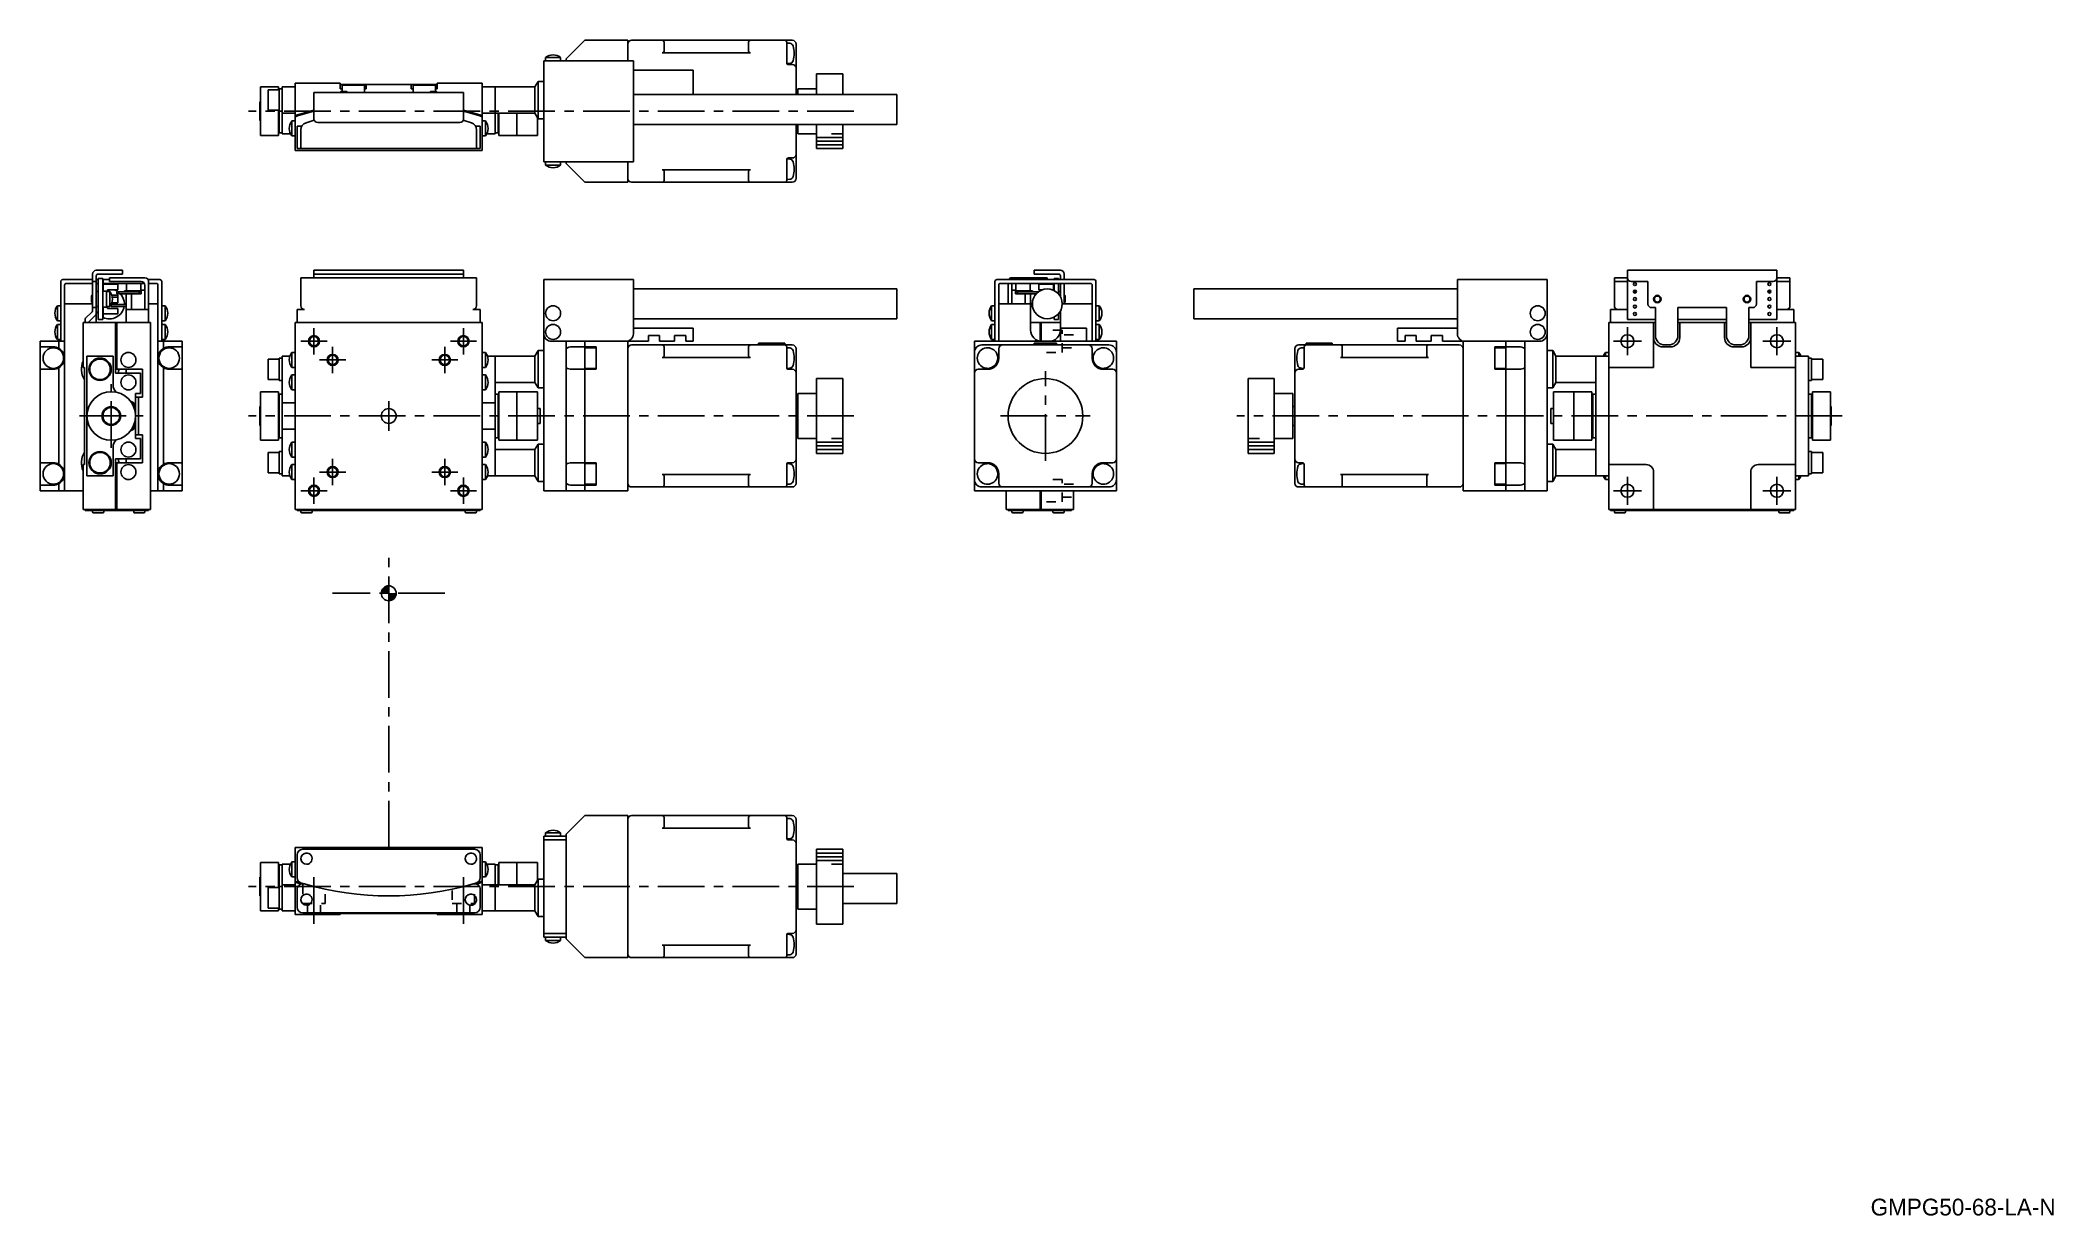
# Model space of a CAD drawing. Extents: x 56 to 595, y 17 to 332.
import ezdxf

# ---------------------------------------------------------------- set-up
doc = ezdxf.new("R2010")
doc.units = 0
doc.header["$LTSCALE"] = 10
doc.linetypes.add('CENTER', pattern=[2, 1.25, -0.25, 0.25, -0.25])
doc.linetypes.add('DOT', pattern=[0.5, 0.25, -0.25])
for name, color, linetype in [('1', 7, 'CONTINUOUS'), ('11', 7, 'CONTINUOUS'), ('15', 7, 'CONTINUOUS'), ('2', 7, 'CONTINUOUS')]:
    doc.layers.add(name, color=color, linetype=linetype)

msp = doc.modelspace()

# ---------------------------------------------------------------- texts
at = {"layer": '1', "color": 7}
msp.add_text('GMPG50-68-LA-N', height=4.5, dxfattribs=at).set_placement((545.833203, 16.993359))

# ---------------------------------------------------------------- linework, layer by layer
at = {"layer": '1', "color": 7, "linetype": 'CONTINUOUS'}
for p, q in [((201.750001, 331.5), (196.750001, 326.5)), ((213.250001, 331.5), (201.750001, 331.5)), ((213.250001, 326), (213.250001, 331.5)), ((222.450001, 331.5), (214.250001, 331.5)), ((246.050001, 331.5), (222.450001, 331.5)), ((222.950001, 331), (222.950001, 329.5)), ((222.950001, 329.5), (222.950001, 328.648232)), ((245.550001, 329.5), (245.550001, 331)), ((245.550001, 328.648232), (245.550001, 329.5)), ((246.050001, 331.5), (255.250001, 331.5)), ((255.250001, 331.5), (256.250001, 331.5)), ((255.750001, 331), (255.750001, 329.5)), ((256.553724, 330.707879), (255.750001, 330.75)), ((255.750001, 329.5), (255.750001, 325.414214)), ((256.250001, 331.5), (257.250001, 331.5)), ((258.250001, 330.5), (258.250001, 328)), ((190.750001, 326), (214.750001, 326)), ((190.750001, 325.5), (190.750001, 326)), ((190.750001, 325.5), (190.750001, 299.5)), ((191.250001, 326.897999), (195.250001, 326.897999)), ((191.250001, 326.897999), (191.250001, 326)), ((195.250001, 326), (195.250001, 326.897999)), ((196.750001, 326.5), (196.750001, 326)), ((214.750001, 326), (214.750001, 325.5)), ((214.750001, 299.5), (214.750001, 325.5)), ((214.750001, 323.5), (230.750001, 323.5)), ((222.474535, 328.148835), (222.450001, 328.148232)), ((246.050001, 328.148232), (222.450001, 328.148232)), ((222.49901, 328.15064), (222.474535, 328.148835)), ((222.523366, 328.153644), (222.49901, 328.15064)), ((222.547546, 328.15784), (222.523366, 328.153644)), ((222.571491, 328.163217), (222.547546, 328.15784)), ((222.595143, 328.169762), (222.571491, 328.163217)), ((222.618446, 328.17746), (222.595143, 328.169762)), ((222.641343, 328.186293), (222.618446, 328.17746)), ((222.663779, 328.196238), (222.641343, 328.186293)), ((222.685699, 328.207272), (222.663779, 328.196238)), ((222.707052, 328.219368), (222.685699, 328.207272)), ((222.727786, 328.232497), (222.707052, 328.219368)), ((222.747851, 328.246629), (222.727786, 328.232497)), ((222.767198, 328.261727), (222.747851, 328.246629)), ((222.78578, 328.277757), (222.767198, 328.261727)), ((222.803554, 328.294679), (222.78578, 328.277757)), ((222.820477, 328.312453), (222.803554, 328.294679)), ((222.836506, 328.331036), (222.820477, 328.312453)), ((222.851605, 328.350383), (222.836506, 328.331036)), ((222.865736, 328.370447), (222.851605, 328.350383)), ((222.878865, 328.391181), (222.865736, 328.370447)), ((222.890962, 328.412534), (222.878865, 328.391181)), ((222.901996, 328.434455), (222.890962, 328.412534)), ((222.911941, 328.456891), (222.901996, 328.434455)), ((222.920773, 328.479787), (222.911941, 328.456891)), ((222.928471, 328.50309), (222.920773, 328.479787)), ((222.935017, 328.526742), (222.928471, 328.50309)), ((222.940394, 328.550687), (222.935017, 328.526742)), ((222.944589, 328.574867), (222.940394, 328.550687)), ((222.947593, 328.599224), (222.944589, 328.574867)), ((222.949399, 328.623698), (222.947593, 328.599224)), ((222.950001, 328.648232), (222.949399, 328.623698)), ((230.750001, 323.5), (230.750001, 317)), ((245.550603, 328.623698), (245.550001, 328.648232)), ((245.552409, 328.599224), (245.550603, 328.623698)), ((245.555413, 328.574867), (245.552409, 328.599224)), ((245.559608, 328.550687), (245.555413, 328.574867)), ((245.564985, 328.526742), (245.559608, 328.550687)), ((245.571531, 328.50309), (245.564985, 328.526742)), ((245.579229, 328.479787), (245.571531, 328.50309)), ((245.588061, 328.456891), (245.579229, 328.479787)), ((245.598006, 328.434455), (245.588061, 328.456891)), ((245.60904, 328.412534), (245.598006, 328.434455)), ((245.621137, 328.391181), (245.60904, 328.412534)), ((245.634266, 328.370447), (245.621137, 328.391181)), ((245.648397, 328.350383), (245.634266, 328.370447)), ((245.663496, 328.331036), (245.648397, 328.350383)), ((245.679525, 328.312453), (245.663496, 328.331036)), ((245.696448, 328.294679), (245.679525, 328.312453)), ((245.714222, 328.277757), (245.696448, 328.294679)), ((245.732804, 328.261727), (245.714222, 328.277757)), ((245.752151, 328.246629), (245.732804, 328.261727)), ((245.772216, 328.232497), (245.752151, 328.246629)), ((245.79295, 328.219368), (245.772216, 328.232497)), ((245.814303, 328.207272), (245.79295, 328.219368)), ((245.836223, 328.196238), (245.814303, 328.207272)), ((245.858659, 328.186293), (245.836223, 328.196238)), ((245.881556, 328.17746), (245.858659, 328.186293)), ((245.904859, 328.169762), (245.881556, 328.17746)), ((245.928511, 328.163217), (245.904859, 328.169762)), ((245.952456, 328.15784), (245.928511, 328.163217)), ((245.976636, 328.153644), (245.952456, 328.15784)), ((246.000992, 328.15064), (245.976636, 328.153644)), ((246.025467, 328.148835), (246.000992, 328.15064)), ((246.050001, 328.148232), (246.025467, 328.148835)), ((255.815038, 325.253408), (256.553724, 325.292121)), ((256.250001, 325), (257.250001, 325)), ((258.250001, 324), (258.250001, 328)), ((258.250001, 324), (258.250001, 317)), ((114.950001, 319), (114.950001, 306)), ((119.750001, 319), (114.950001, 319)), ((116.950001, 318.25), (116.950001, 312.75)), ((119.950001, 318.25), (116.950001, 318.25)), ((119.750001, 318.25), (119.750001, 319)), ((119.950001, 318.5), (119.950001, 312.5)), ((120.750001, 318.5), (119.950001, 318.5)), ((120.750001, 319), (124.250001, 319)), ((120.750001, 319), (120.750001, 312)), ((124.250001, 320), (124.250001, 311.360778)), ((136.250001, 320), (124.250001, 320)), ((136.250001, 320), (136.250001, 318.5)), ((136.250001, 319.7), (138.750001, 319.7)), ((136.250001, 318.5), (136.750001, 318.5)), ((142.750001, 319.5), (136.750001, 319.5)), ((136.750001, 319.353553), (136.750001, 319.5)), ((136.750001, 317.8), (136.750001, 319.353553)), ((140.750001, 319.7), (138.750001, 319.7)), ((140.750001, 319.7), (143.250001, 319.7)), ((142.750001, 319.5), (142.750001, 319.353553)), ((142.750001, 319.353553), (142.750001, 317.646447)), ((142.750001, 318.5), (143.250001, 318.5)), ((143.250001, 319.7), (143.250001, 318.5)), ((155.250001, 319.7), (143.250001, 319.7)), ((155.250001, 319.7), (155.250001, 318.5)), ((155.250001, 319.7), (157.750001, 319.7)), ((155.250001, 318.5), (155.750001, 318.5)), ((161.750001, 319.5), (155.750001, 319.5)), ((155.750001, 319.353553), (155.750001, 319.5)), ((155.750001, 317.646447), (155.750001, 319.353553)), ((159.750001, 319.7), (157.750001, 319.7)), ((159.750001, 319.7), (162.250001, 319.7)), ((161.750001, 319.5), (161.750001, 319.353553)), ((161.750001, 319.353553), (161.750001, 317.8)), ((161.750001, 318.5), (162.250001, 318.5)), ((162.250001, 320), (162.250001, 318.5)), ((174.250001, 320), (162.250001, 320)), ((174.250001, 320), (174.250001, 311.360778)), ((177.750001, 319), (174.250001, 319)), ((177.750001, 319), (177.750001, 315.5)), ((188.383976, 319), (177.750001, 319)), ((189.250001, 320.5), (188.383976, 319)), ((188.383976, 312), (188.383976, 319)), ((189.250001, 320.5), (189.250001, 310.5)), ((190.750001, 320.5), (189.250001, 320.5)), ((258.750001, 317), (258.750001, 318.5)), ((263.750001, 318.5), (258.750001, 318.5)), ((263.750001, 322.5), (263.750001, 317)), ((270.750001, 322.5), (263.750001, 322.5)), ((270.750001, 317), (270.750001, 322.5)), ((114.750001, 315), (114.750001, 312.5)), ((114.950001, 315), (114.750001, 315)), ((116.950001, 312.75), (119.950001, 312.75)), ((119.750001, 306), (119.750001, 312.75)), ((169.250001, 317.5), (129.250001, 317.5)), ((129.250001, 316.5), (129.250001, 317.5)), ((129.250001, 310.5), (129.250001, 316.5)), ((136.450001, 317.8), (136.250001, 317.6)), ((138.250001, 317.6), (136.250001, 317.6)), ((136.250001, 317.6), (136.250001, 317.5)), ((136.450001, 317.8), (138.050001, 317.8)), ((138.250001, 317.6), (138.050001, 317.8)), ((138.250001, 317.5), (138.250001, 317.6)), ((142.750001, 317.5), (142.750001, 317.646447)), ((155.750001, 317.646447), (155.750001, 317.5)), ((160.450001, 317.8), (160.250001, 317.6)), ((162.250001, 317.6), (160.250001, 317.6)), ((160.250001, 317.6), (160.250001, 317.5)), ((160.450001, 317.8), (162.050001, 317.8)), ((162.250001, 317.6), (162.050001, 317.8)), ((162.250001, 317.5), (162.250001, 317.6)), ((169.250001, 317.5), (169.250001, 316.5)), ((169.250001, 310.5), (169.250001, 316.5)), ((177.750001, 315.5), (177.750001, 312)), ((285.249999, 317), (214.750001, 317)), ((285.249999, 313), (285.249999, 317)), ((285.249999, 309), (285.249999, 313)), ((114.750001, 312.5), (114.750001, 310)), ((114.750001, 310), (114.950001, 310)), ((119.750001, 309), (119.950001, 309)), ((119.950001, 306.700338), (119.950001, 312.5)), ((119.950001, 312.5), (119.950001, 308.090257)), ((119.950001, 312.5), (120.750001, 312.5)), ((119.950001, 306.7), (119.950001, 309)), ((119.950001, 309), (119.950001, 308.09)), ((120.750001, 312), (124.250001, 312)), ((120.750001, 312), (120.750001, 310.5)), ((120.750001, 306.5), (120.750001, 310.5)), ((123.352002, 305.9), (123.352002, 309.9)), ((124.250001, 309.9), (123.352002, 309.9)), ((124.250001, 311.045441), (124.250001, 311.360778)), ((124.250001, 311.045441), (124.250001, 302)), ((124.750001, 302.5), (124.750001, 308.5)), ((124.750001, 308.5), (126.011289, 308.5)), ((125.750001, 303.5), (125.750001, 307.511627)), ((129.250089, 310.082066), (129.250098, 310.454192)), ((129.251035, 310.454533), (129.250098, 310.454192)), ((130.250001, 309.5), (168.250001, 309.5)), ((169.248967, 310.454533), (169.249904, 310.454192)), ((169.249913, 310.082066), (169.249904, 310.454192)), ((172.488713, 308.5), (173.750001, 308.5)), ((172.750001, 307.511627), (172.750001, 303.5)), ((173.750001, 308.5), (173.750001, 302.5)), ((177.750001, 312), (174.250001, 312)), ((174.250001, 311.360778), (174.250001, 311.045441)), ((174.250001, 311.045441), (174.250001, 302)), ((175.148, 309.9), (174.250001, 309.9)), ((175.148, 309.9), (175.148, 307.9)), ((175.148, 307.9), (175.148, 305.9)), ((177.750001, 312), (177.750001, 310.5)), ((177.750001, 312), (188.383976, 312)), ((177.750001, 306.5), (177.750001, 310.5)), ((178.550001, 306.700338), (178.550001, 312)), ((178.550001, 312), (178.550001, 308.090257)), ((178.550001, 306.7), (178.550001, 309)), ((178.550001, 309), (178.550001, 308.09)), ((178.550001, 309), (178.750001, 309)), ((178.750001, 306), (178.750001, 312)), ((183.550001, 312), (183.550001, 306)), ((183.550001, 312), (183.550001, 306)), ((188.383976, 312), (189.250001, 310.5)), ((189.050001, 306), (189.050001, 310.84641)), ((189.050001, 310.5), (189.250001, 310.5)), ((189.250001, 310.5), (190.750001, 310.5)), ((214.750001, 309), (285.249999, 309)), ((258.250001, 309), (258.250001, 301)), ((258.750001, 306.5), (258.750001, 309)), ((263.750001, 309), (263.750001, 302.5)), ((270.750001, 302.5), (270.750001, 309)), ((114.950001, 306), (119.750001, 306)), ((119.950001, 306.7), (119.950001, 306.700338)), ((119.950001, 306.7), (120.750001, 306.7)), ((122.972502, 306.5), (120.750001, 306.5)), ((123.352002, 305.9), (124.250001, 305.9)), ((124.250001, 302), (174.250001, 302)), ((125.750001, 302.5), (124.750001, 302.5)), ((125.750001, 302.5), (125.750001, 303.5)), ((172.750001, 302.5), (125.750001, 302.5)), ((126.750001, 302.5), (125.750001, 302.5)), ((172.750001, 302.5), (171.750001, 302.5)), ((172.750001, 303.5), (172.750001, 302.5)), ((173.750001, 302.5), (172.750001, 302.5)), ((174.250001, 305.9), (175.148, 305.9)), ((175.5275, 306.5), (177.750001, 306.5)), ((177.750001, 306.7), (178.550001, 306.7)), ((178.550001, 306.7), (178.550001, 306.700338)), ((178.750001, 306), (183.550001, 306)), ((183.550001, 306), (189.050001, 306)), ((258.750001, 306.5), (263.750001, 306.5)), ((263.750001, 302.5), (270.750001, 302.5)), ((190.750001, 299), (190.750001, 299.5)), ((190.750001, 299), (214.750001, 299)), ((191.250001, 299), (191.250001, 298.102001)), ((195.250001, 298.102001), (191.250001, 298.102001)), ((195.250001, 298.102001), (195.250001, 299)), ((196.750001, 299), (196.750001, 298.5)), ((196.750001, 298.5), (201.750001, 293.5)), ((213.250001, 293.5), (213.250001, 299)), ((214.750001, 299.5), (214.750001, 299)), ((246.050001, 296.851768), (222.450001, 296.851768)), ((222.450001, 296.851768), (222.474535, 296.851165)), ((222.474535, 296.851165), (222.49901, 296.84936)), ((222.49901, 296.84936), (222.523366, 296.846356)), ((222.523366, 296.846356), (222.547546, 296.84216)), ((222.547546, 296.84216), (222.571491, 296.836783)), ((222.571491, 296.836783), (222.595143, 296.830238)), ((222.595143, 296.830238), (222.618446, 296.82254)), ((222.618446, 296.82254), (222.641343, 296.813707)), ((222.641343, 296.813707), (222.663779, 296.803762)), ((222.663779, 296.803762), (222.685699, 296.792728)), ((222.685699, 296.792728), (222.707052, 296.780632)), ((222.707052, 296.780632), (222.727786, 296.767503)), ((222.727786, 296.767503), (222.747851, 296.753371)), ((222.747851, 296.753371), (222.767198, 296.738273)), ((222.767198, 296.738273), (222.78578, 296.722243)), ((222.78578, 296.722243), (222.803554, 296.705321)), ((222.803554, 296.705321), (222.820477, 296.687547)), ((222.820477, 296.687547), (222.836506, 296.668964)), ((222.836506, 296.668964), (222.851605, 296.649617)), ((222.851605, 296.649617), (222.865736, 296.629553)), ((222.865736, 296.629553), (222.878865, 296.608819)), ((222.878865, 296.608819), (222.890962, 296.587466)), ((222.890962, 296.587466), (222.901996, 296.565545)), ((222.901996, 296.565545), (222.911941, 296.543109)), ((222.911941, 296.543109), (222.920773, 296.520213)), ((222.920773, 296.520213), (222.928471, 296.49691)), ((222.928471, 296.49691), (222.935017, 296.473258)), ((222.935017, 296.473258), (222.940394, 296.449313)), ((222.940394, 296.449313), (222.944589, 296.425133)), ((222.944589, 296.425133), (222.947593, 296.400776)), ((222.947593, 296.400776), (222.949399, 296.376302)), ((222.949399, 296.376302), (222.950001, 296.351768)), ((245.550001, 296.351768), (245.550603, 296.376302)), ((245.550603, 296.376302), (245.552409, 296.400776)), ((245.552409, 296.400776), (245.555413, 296.425133)), ((245.555413, 296.425133), (245.559608, 296.449313)), ((245.559608, 296.449313), (245.564985, 296.473258)), ((245.564985, 296.473258), (245.571531, 296.49691)), ((245.571531, 296.49691), (245.579229, 296.520213)), ((245.579229, 296.520213), (245.588061, 296.543109)), ((245.588061, 296.543109), (245.598006, 296.565545)), ((245.598006, 296.565545), (245.60904, 296.587466)), ((245.60904, 296.587466), (245.621137, 296.608819)), ((245.621137, 296.608819), (245.634266, 296.629553)), ((245.634266, 296.629553), (245.648397, 296.649617)), ((245.648397, 296.649617), (245.663496, 296.668964)), ((245.663496, 296.668964), (245.679525, 296.687547)), ((245.679525, 296.687547), (245.696448, 296.705321)), ((245.696448, 296.705321), (245.714222, 296.722243)), ((245.714222, 296.722243), (245.732804, 296.738273)), ((245.732804, 296.738273), (245.752151, 296.753371)), ((245.752151, 296.753371), (245.772216, 296.767503)), ((245.772216, 296.767503), (245.79295, 296.780632)), ((245.79295, 296.780632), (245.814303, 296.792728)), ((245.814303, 296.792728), (245.836223, 296.803762)), ((245.836223, 296.803762), (245.858659, 296.813707)), ((245.858659, 296.813707), (245.881556, 296.82254)), ((245.881556, 296.82254), (245.904859, 296.830238)), ((245.904859, 296.830238), (245.928511, 296.836783)), ((245.928511, 296.836783), (245.952456, 296.84216)), ((245.952456, 296.84216), (245.976636, 296.846356)), ((245.976636, 296.846356), (246.000992, 296.84936)), ((246.000992, 296.84936), (246.025467, 296.851165)), ((246.025467, 296.851165), (246.050001, 296.851768)), ((255.750001, 299.585786), (255.750001, 295.5)), ((256.553724, 299.707879), (255.815038, 299.746592)), ((256.250001, 300), (257.250001, 300)), ((258.250001, 297), (258.250001, 301)), ((258.250001, 297), (258.250001, 294.5)), ((213.250001, 293.5), (201.750001, 293.5)), ((222.450001, 293.5), (214.250001, 293.5)), ((246.050001, 293.5), (222.450001, 293.5)), ((222.950001, 296.351768), (222.950001, 295.5)), ((222.950001, 295.5), (222.950001, 294)), ((245.550001, 295.5), (245.550001, 296.351768)), ((245.550001, 294), (245.550001, 295.5)), ((246.050001, 293.5), (255.250001, 293.5)), ((256.250001, 293.5), (255.250001, 293.5)), ((255.750001, 295.5), (255.750001, 294)), ((255.750001, 294.25), (256.553724, 294.292121)), ((256.250001, 293.5), (257.250001, 293.5)), ((77, 269.95), (71, 269.95)), ((77, 269.95), (78, 269.95)), ((78, 269.95), (78, 268.95)), ((129.250001, 268.95), (129.250001, 269.95)), ((129.250001, 269.95), (130.250001, 269.95)), ((130.250001, 269.95), (168.250001, 269.95)), ((168.250001, 269.95), (169.250001, 269.95)), ((169.250001, 269.95), (169.250001, 268.95)), ((322, 268.95), (322, 269.95)), ((322, 269.95), (323, 269.95)), ((323, 269.95), (329, 269.95)), ((480.749999, 269.95), (520.749999, 269.95)), ((480.749999, 268.95), (480.749999, 269.95)), ((520.749999, 269.95), (520.749999, 268.95)), ((61.5, 252.95), (61.5, 266.95)), ((62, 267.45), (70, 267.45)), ((62.5, 260.95), (62.5, 265.95)), ((63, 266.45), (70, 266.45)), ((70, 268.95), (70, 267.95)), ((70, 267.95), (70, 266.95)), ((71, 266.95), (70, 266.95)), ((70, 266.95), (70, 260.95)), ((71, 267.95), (71, 268.45)), ((71, 266.95), (71, 267.95)), ((71, 267.45), (71.5, 267.45)), ((71, 260.95), (71, 266.95)), ((71, 266.45), (71.5, 266.45)), ((71.5, 264.25), (71, 264.25)), ((71.5, 268.95), (77, 268.95)), ((71.5, 256.75), (71.5, 267.75)), ((71.5, 267.75), (72.7, 267.75)), ((72.7, 256.75), (72.7, 267.75)), ((72.7, 267.45), (74.5, 267.45)), ((72.7, 267.25), (72.8, 267.25)), ((72.7, 265.25), (72.8, 265.25)), ((73.7, 264.4), (72.7, 264.4)), ((72.8, 267.25), (72.8, 266.25)), ((72.8, 266.45), (79.1, 266.45)), ((72.8, 266.25), (76.8, 266.25)), ((72.8, 264.4), (72.8, 266.25)), ((73.7, 262.25), (73.7, 264.4)), ((73.7, 264.25), (73.7, 264.4)), ((73.7, 260.250936), (73.7, 264.25)), ((73.7, 264.25), (73.7, 260.25)), ((74.597999, 264.25), (73.7, 264.25)), ((76.8, 264.75), (74, 264.75)), ((74, 264.75), (74, 264.25)), ((74.5, 267.95), (78.090972, 267.95)), ((74.5, 267.95), (74.5, 266.95)), ((74.5, 266.95), (78.090972, 266.95)), ((74.597999, 262.25), (74.597999, 264.25)), ((76.499889, 264.15), (76.499889, 263.65)), ((76.499889, 264.15), (77.045808, 264.15)), ((76.8, 266.25), (76.8, 264.75)), ((78, 268.95), (77, 268.95)), ((77.045808, 264.15), (77.045808, 263.65)), ((82.499853, 264.15), (77.045808, 264.15)), ((78.090972, 267.95), (79.988373, 267.95)), ((79.988373, 266.95), (78.090972, 266.95)), ((83, 264.45), (78.5, 264.45)), ((78.5, 264.45), (78.5, 264.15)), ((82.9, 266.45), (79.1, 266.45)), ((79.1, 266.45), (79.1, 264.45)), ((84, 267.95), (79.988373, 267.95)), ((79.988373, 266.95), (83, 266.95)), ((82.499853, 263.65), (82.499853, 264.15)), ((82.499853, 264.15), (82.999865, 264.15)), ((82.9, 266.45), (83.866025, 266.45)), ((82.9, 264.45), (82.9, 266.45)), ((82.999865, 264.15), (82.999865, 263.65)), ((83, 264.65), (84, 264.65)), ((83, 264.65), (83, 263.65)), ((84, 265.95), (84, 260.45)), ((84.866025, 267.45), (88, 267.45)), ((85, 260.45), (85, 266.95)), ((85, 266.45), (87, 266.45)), ((87.5, 265.95), (87.5, 260.95)), ((88.5, 266.95), (88.5, 252.95)), ((125.750001, 267.95), (172.750001, 267.95)), ((125.750001, 266.95), (125.750001, 267.95)), ((125.750001, 260.45), (125.750001, 266.95)), ((130.250001, 268.95), (129.250001, 268.95)), ((129.250001, 268.95), (129.250001, 268.45)), ((129.250001, 267.95), (129.250001, 268.45)), ((168.250001, 268.95), (130.250001, 268.95)), ((169.250001, 268.95), (168.250001, 268.95)), ((169.250001, 268.45), (169.250001, 268.95)), ((169.250001, 268.45), (169.250001, 267.95)), ((172.750001, 267.95), (172.750001, 266.95)), ((172.750001, 260.45), (172.750001, 266.95)), ((190.750001, 267.45), (214.750001, 267.45)), ((190.750001, 266.95), (190.750001, 267.45)), ((190.750001, 266.95), (190.750001, 252.95)), ((214.750001, 267.45), (214.750001, 266.95)), ((214.750001, 252.95), (214.750001, 266.95)), ((285.249999, 264.950419), (214.750001, 264.950419)), ((285.249999, 256.950419), (285.249999, 264.950419)), ((311.5, 252.95), (311.5, 266.95)), ((312, 267.45), (338, 267.45)), ((312.5, 252.95), (312.5, 265.95)), ((313, 266.45), (337, 266.45)), ((315, 260.95), (315, 266.45)), ((320.011627, 267.95), (316, 267.95)), ((316, 260.95), (316, 265.95)), ((316, 264.65), (317, 264.65)), ((317, 263.65), (317, 264.65)), ((317, 264.45), (321.5, 264.45)), ((317.000135, 264.15), (317.000135, 263.65)), ((317.500147, 264.15), (317.000135, 264.15)), ((317.1, 266.45), (317.1, 264.45)), ((317.500147, 263.65), (317.500147, 264.15)), ((317.500147, 264.15), (322.954192, 264.15)), ((320.011627, 267.95), (321.909028, 267.95)), ((320.9, 264.45), (320.9, 266.45)), ((321.5, 264.15), (321.5, 264.45)), ((321.909028, 267.95), (325.5, 267.95)), ((323, 268.95), (322, 268.95)), ((322.954192, 264.15), (322.954192, 264.035685)), ((323.099441, 264.15), (322.954192, 264.15)), ((323, 268.95), (328.5, 268.95)), ((323.2, 266.25), (323.2, 264.75)), ((327.2, 266.25), (323.2, 266.25)), ((323.2, 264.75), (324.249725, 264.75)), ((325.5, 267.45), (325.5, 267.95)), ((327.2, 266.25), (327.2, 266.45)), ((327.2, 264.571193), (327.2, 266.25)), ((327.3, 265.25), (327.2, 265.25)), ((328.5, 267.75), (327.3, 267.75)), ((327.3, 267.75), (327.3, 267.45)), ((327.3, 266.45), (327.3, 264.522534)), ((328.5, 267.75), (328.5, 267.45)), ((328.5, 266.45), (328.5, 263.596171)), ((329, 264.25), (328.5, 264.25)), ((329, 268.45), (329, 267.95)), ((329, 267.95), (329, 267.45)), ((329, 266.45), (329, 262.886911)), ((330, 267.95), (330, 268.95)), ((330, 267.45), (330, 267.95)), ((330, 260.95), (330, 266.45)), ((337.5, 265.95), (337.5, 252.95)), ((338.5, 266.95), (338.5, 252.95)), ((364.750001, 264.950419), (364.750001, 256.950419)), ((435.249999, 264.950419), (364.750001, 264.950419)), ((435.249999, 266.95), (435.249999, 267.45)), ((459.249999, 267.45), (435.249999, 267.45)), ((435.249999, 266.95), (435.249999, 252.95)), ((459.249999, 267.45), (459.249999, 266.95)), ((459.249999, 252.95), (459.249999, 266.95)), ((477.249999, 266.95), (477.249999, 267.95)), ((477.249999, 267.95), (478.617646, 267.95)), ((478.617646, 266.95), (477.249999, 266.95)), ((477.249999, 266.95), (477.249999, 265.95)), ((477.249999, 260.45), (477.249999, 265.95)), ((478.617646, 267.95), (480.749999, 267.95)), ((478.617646, 266.95), (480.749999, 266.95)), ((480.749962, 263.65), (480.749962, 264.15)), ((480.749999, 267.95), (480.749999, 268.95)), ((480.770203, 267.75), (480.749999, 267.75)), ((480.770203, 267.75), (480.749999, 267.75)), ((480.749999, 267.75), (480.749999, 256.75)), ((486.249999, 266.95), (481.749999, 266.95)), ((483.137297, 264.15), (482.362701, 264.15)), ((486.249999, 260.95), (486.249999, 266.95)), ((519.749999, 266.95), (515.249999, 266.95)), ((515.249999, 266.95), (515.249999, 260.95)), ((518.362701, 264.15), (519.137297, 264.15)), ((520.749999, 267.75), (520.729795, 267.75)), ((520.749999, 267.75), (520.729795, 267.75)), ((520.749999, 268.95), (520.749999, 267.95)), ((520.749999, 267.95), (522.882352, 267.95)), ((520.749999, 256.75), (520.749999, 267.75)), ((520.749999, 266.95), (522.882352, 266.95)), ((520.750036, 263.65), (520.750036, 264.15)), ((522.882352, 267.95), (524.249999, 267.95)), ((524.249999, 266.95), (522.882352, 266.95)), ((524.249999, 267.95), (524.249999, 266.95)), ((524.249999, 265.95), (524.249999, 266.95)), ((524.249999, 265.95), (524.249999, 260.45)), ((60.602001, 258.45), (60.602001, 260.45)), ((61.5, 260.45), (60.602001, 260.45)), ((62.5, 260.95), (70, 260.95)), ((62.5, 252.95), (62.5, 260.95)), ((62.5, 252.95), (62.5, 260.95)), ((69.853553, 258.803553), (68.146447, 257.096447)), ((69.9, 263.25), (69.7, 263.05)), ((69.7, 262.25), (69.7, 263.05)), ((69.7, 261.45), (69.7, 262.25)), ((69.7, 261.45), (69.9, 261.25)), ((69.9, 263.25), (69.9, 262.25)), ((70, 263.25), (69.9, 263.25)), ((69.9, 262.25), (69.9, 261.25)), ((69.9, 261.25), (70, 261.25)), ((70, 260.95), (70, 259.95)), ((71, 259.95), (70, 259.95)), ((70, 259.95), (70, 259.157107)), ((71, 259.95), (71, 260.95)), ((71, 260.25), (71.5, 260.25)), ((71, 258.357107), (71, 259.95)), ((72.7, 260.1), (73.7, 260.1)), ((72.7, 259.25), (72.8, 259.25)), ((72.8, 258.25), (72.8, 260.1)), ((73.7, 260.1), (73.7, 262.25)), ((73.7, 260.1), (73.7, 260.250936)), ((73.7, 260.25), (74.597999, 260.25)), ((74, 260.25), (74, 259.75)), ((74, 259.75), (76.8, 259.75)), ((74.597999, 260.25), (74.597999, 262.25)), ((75, 260.75), (75, 260.25)), ((75, 260.75), (79, 260.75)), ((79, 260.25), (75, 260.25)), ((75.139737, 263.25), (76.8, 263.25)), ((76.8, 261.25), (75.139737, 261.25)), ((75.260696, 262.75), (76.8, 262.75)), ((77.045808, 263.65), (76.499889, 263.65)), ((76.8, 263.25), (76.8, 262.75)), ((76.8, 262.75), (76.8, 261.25)), ((76.8, 259.75), (76.8, 258.25)), ((77.045808, 263.65), (82.499853, 263.65)), ((79, 261.05), (78.5, 261.05)), ((78.5, 261.05), (78.5, 260.75)), ((79, 259.45), (79, 263.65)), ((79, 255.95), (79, 259.45)), ((85, 259.45), (79, 259.45)), ((80.410616, 259.45), (80.410616, 263.65)), ((82.999865, 263.65), (82.499853, 263.65)), ((83, 263.65), (82.999865, 263.65)), ((84, 259.45), (84, 260.45)), ((85, 260.95), (87.5, 260.95)), ((85, 260.45), (85, 259.45)), ((85, 255.95), (85, 259.45)), ((87.5, 260.95), (87.5, 252.95)), ((87.5, 260.95), (87.5, 252.95)), ((89.397999, 260.45), (88.5, 260.45)), ((89.397999, 260.45), (89.397999, 256.45)), ((124.750001, 255.95), (124.750001, 259.45)), ((126.750001, 259.45), (124.750001, 259.45)), ((173.750001, 259.45), (171.750001, 259.45)), ((173.750001, 255.95), (173.750001, 259.45)), ((310.602001, 258.45), (310.602001, 260.45)), ((311.5, 260.45), (310.602001, 260.45)), ((312.5, 260.95), (321, 260.95)), ((317.000135, 263.65), (317, 263.65)), ((317.000135, 263.65), (317.500147, 263.65)), ((322.548345, 263.65), (317.500147, 263.65)), ((319.589384, 260.95), (319.589384, 263.65)), ((321, 260.95), (321, 263.65)), ((321.5, 261.05), (321, 261.05)), ((321, 253.95), (321, 260.95)), ((321.5, 260.75), (321, 260.75)), ((321.561801, 260.25), (321, 260.25)), ((321.5, 260.95042), (321.5, 261.05)), ((321.5, 260.75), (321.5, 260.95042)), ((321.5, 260.75), (321.505024, 260.75)), ((329, 259.013928), (329, 254.45)), ((329.5, 260.95), (337.5, 260.95)), ((330.1, 263.25), (330, 263.25)), ((330, 261.25), (330.1, 261.25)), ((330.3, 263.05), (330.1, 263.25)), ((330.1, 261.25), (330.1, 263.25)), ((330.1, 261.25), (330.3, 261.45)), ((330.3, 263.05), (330.3, 261.45)), ((339.397999, 260.45), (338.5, 260.45)), ((339.397999, 260.45), (339.397999, 256.45)), ((476.249999, 255.95), (476.249999, 259.45)), ((480.749999, 259.45), (476.249999, 259.45)), ((488.249999, 259.95), (487.249999, 259.95)), ((488.249999, 259.157107), (488.249999, 259.95)), ((488.249999, 259.157107), (488.249999, 258.803553)), ((488.249999, 257.096447), (488.249999, 258.803553)), ((507.249999, 259.95), (494.249999, 259.95)), ((494.249999, 259.95), (494.249999, 259.157107)), ((494.249999, 258.803553), (494.249999, 259.157107)), ((494.249999, 258.803553), (494.249999, 257.096447)), ((507.249999, 259.157107), (507.249999, 259.95)), ((507.249999, 259.157107), (507.249999, 258.803553)), ((507.249999, 257.096447), (507.249999, 258.803553)), ((514.249999, 259.95), (513.249999, 259.95)), ((513.249999, 259.95), (513.249999, 259.157107)), ((513.249999, 258.803553), (513.249999, 259.157107)), ((513.249999, 258.803553), (513.249999, 257.096447)), ((525.249999, 259.45), (520.749999, 259.45)), ((525.249999, 255.95), (525.249999, 259.45)), ((60.602001, 256.45), (60.602001, 258.45)), ((60.602001, 256.45), (61.5, 256.45)), ((60.602001, 253.45), (60.602001, 255.45)), ((61.5, 255.45), (60.602001, 255.45)), ((60.602001, 251.45), (60.602001, 253.45)), ((67.5, 255.95), (67.5, 243.95)), ((67.5, 255.95), (76.139222, 255.95)), ((68, 255.95), (68, 256.742893)), ((69.146447, 256.296447), (70.853553, 258.003553)), ((71, 255.95), (71, 258.357107)), ((71.5, 256.75), (72.7, 256.75)), ((72.7, 257.25), (72.8, 257.25)), ((76.8, 258.25), (72.8, 258.25)), ((72.8, 257.25), (72.8, 258.25)), ((76.139222, 255.95), (76.454559, 255.95)), ((76.139222, 242.45), (76.139222, 255.95)), ((76.454559, 255.95), (76.454559, 243.45)), ((76.454559, 255.95), (85.5, 255.95)), ((85.5, 205.95), (85.5, 255.95)), ((88.5, 256.45), (89.397999, 256.45)), ((89.397999, 255.45), (88.5, 255.45)), ((89.397999, 255.45), (89.397999, 251.45)), ((124.250001, 205.95), (124.250001, 255.95)), ((124.250001, 255.95), (174.250001, 255.95)), ((174.250001, 255.95), (174.250001, 205.95)), ((214.750001, 256.950419), (285.249999, 256.950419)), ((230.750001, 254.45), (214.750001, 254.45)), ((230.750001, 250.95), (230.750001, 254.45)), ((310.602001, 256.45), (310.602001, 258.45)), ((310.602001, 256.45), (311.5, 256.45)), ((310.602001, 253.45), (310.602001, 255.45)), ((311.5, 255.45), (310.602001, 255.45)), ((310.602001, 251.45), (310.602001, 253.45)), ((323.545441, 255.95), (321, 255.95)), ((323.545441, 255.95), (323.860778, 255.95)), ((323.545441, 250.984637), (323.545441, 255.95)), ((323.860778, 255.95), (323.860778, 250.953232)), ((329, 255.95), (323.860778, 255.95)), ((327.2, 257.329646), (327.2, 257.25)), ((327.3, 257.25), (327.2, 257.25)), ((327.3, 257.378305), (327.3, 256.75)), ((328.5, 256.75), (327.3, 256.75)), ((328.5, 258.304668), (328.5, 256.75)), ((329, 250.95), (329, 254.45)), ((336, 254.45), (329, 254.45)), ((336, 250.95), (336, 254.45)), ((338.5, 256.45), (339.397999, 256.45)), ((339.397999, 255.45), (338.5, 255.45)), ((339.397999, 255.45), (339.397999, 251.45)), ((364.750001, 256.950419), (435.249999, 256.950419)), ((419.249999, 250.95), (419.249999, 254.45)), ((435.249999, 254.45), (419.249999, 254.45)), ((475.749999, 243.95), (475.749999, 255.95)), ((475.749999, 255.95), (487.749999, 255.95)), ((480.749999, 256.75), (488.249999, 256.75)), ((487.749999, 243.95), (487.749999, 255.95)), ((488.249999, 255.95), (487.749999, 255.95)), ((488.249999, 256.742893), (488.249999, 257.096447)), ((488.249999, 256.742893), (488.249999, 252.45)), ((494.249999, 257.096447), (494.249999, 256.742893)), ((494.249999, 256.75), (507.249999, 256.75)), ((494.249999, 252.45), (494.249999, 256.742893)), ((494.749999, 255.95), (494.249999, 255.95)), ((494.749999, 251.95), (494.749999, 255.95)), ((494.749999, 255.95), (506.749999, 255.95)), ((506.749999, 255.95), (506.749999, 251.95)), ((507.249999, 255.95), (506.749999, 255.95)), ((507.249999, 256.742893), (507.249999, 257.096447)), ((507.249999, 256.742893), (507.249999, 252.45)), ((513.249999, 257.096447), (513.249999, 256.742893)), ((513.249999, 256.75), (520.749999, 256.75)), ((513.249999, 252.45), (513.249999, 256.742893)), ((513.749999, 255.95), (513.249999, 255.95)), ((513.749999, 255.95), (525.749999, 255.95)), ((513.749999, 255.95), (513.749999, 243.95)), ((525.749999, 255.95), (525.749999, 243.95)), ((56, 249.45), (56, 250.95)), ((56, 250.95), (61, 250.95)), ((59.5, 249.45), (56, 249.45)), ((56, 243.45), (56, 249.45)), ((60.602001, 251.45), (61.5, 251.45)), ((61, 250.95), (61, 249.048076)), ((61, 250.95), (61.5, 250.95)), ((61.5, 250.95), (61.5, 252.95)), ((62.5, 250.95), (61.5, 250.95)), ((62.5, 210.95), (62.5, 252.95)), ((87.5, 252.95), (87.5, 210.95)), ((88.5, 250.95), (87.5, 250.95)), ((88.5, 252.95), (88.5, 250.95)), ((88.5, 251.45), (89.397999, 251.45)), ((88.5, 250.95), (89, 250.95)), ((89, 249.048076), (89, 250.95)), ((89, 250.95), (94, 250.95)), ((94, 249.45), (90.5, 249.45)), ((94, 250.95), (94, 249.45)), ((94, 243.45), (94, 249.45)), ((123.352002, 243.95), (123.352002, 247.95)), ((124.250001, 247.95), (123.352002, 247.95)), ((175.148, 247.95), (174.250001, 247.95)), ((175.148, 247.95), (175.148, 243.95)), ((189.250001, 248.45), (188.383976, 246.95)), ((189.250001, 248.45), (189.250001, 243.45)), ((190.750001, 248.45), (189.250001, 248.45)), ((190.750001, 252.95), (190.750001, 210.95)), ((196.750001, 250.95), (192.750001, 250.95)), ((196.750001, 249.048076), (196.750001, 250.95)), ((196.750001, 250.95), (201.750001, 250.95)), ((196.750001, 249.048076), (196.750001, 246.45)), ((201.750001, 249.45), (198.250001, 249.45)), ((201.750001, 250.95), (201.750001, 249.45)), ((213.250001, 250.95), (201.750001, 250.95)), ((201.750001, 249.45), (204.750001, 249.45)), ((201.750001, 249.2), (201.750001, 246.45)), ((201.750001, 249.2), (201.750001, 243.7)), ((204.750001, 249.2), (201.750001, 249.2)), ((204.750001, 243.45), (204.750001, 249.45)), ((213.250001, 210.95), (213.250001, 250.95)), ((213.250001, 250.95), (218.750001, 250.95)), ((222.450001, 249.95), (214.250001, 249.95)), ((218.750001, 252.45), (221.750001, 252.45)), ((218.750001, 250.95), (218.750001, 252.45)), ((221.750001, 252.45), (221.750001, 250.95)), ((221.750001, 250.95), (225.750001, 250.95)), ((246.050001, 249.95), (222.450001, 249.95)), ((222.950001, 249.45), (222.950001, 247.95)), ((222.950001, 247.95), (222.950001, 247.098232)), ((225.750001, 252.45), (228.750001, 252.45)), ((225.750001, 250.95), (225.750001, 252.45)), ((228.750001, 252.45), (228.750001, 250.95)), ((228.750001, 250.95), (230.750001, 250.95)), ((245.550001, 247.95), (245.550001, 249.45)), ((245.550001, 247.098232), (245.550001, 247.95)), ((246.050001, 249.95), (255.250001, 249.95)), ((248.250001, 250.45), (248.250001, 249.95)), ((255.250001, 250.45), (248.250001, 250.45)), ((255.250001, 250.45), (255.250001, 249.95)), ((255.250001, 249.95), (256.250001, 249.95)), ((255.750001, 249.45), (255.750001, 247.95)), ((256.553724, 249.157879), (255.750001, 249.2)), ((255.750001, 247.95), (255.750001, 243.864214)), ((256.250001, 249.95), (257.250001, 249.95)), ((258.250001, 248.95), (258.250001, 246.45)), ((306, 250.95), (329, 250.95)), ((306, 247.95), (306, 250.95)), ((306, 243.864214), (306, 247.95)), ((306, 246.598232), (306, 247.95)), ((308, 249.95), (312.085786, 249.95)), ((308, 249.95), (309.351768, 249.95)), ((310.602001, 251.45), (311.5, 251.45)), ((311.5, 250.95), (311.5, 252.95)), ((312.085786, 249.95), (313.5, 249.95)), ((312.5, 252.95), (312.5, 250.95)), ((312.5, 246.45), (312.5, 248.95)), ((313.5, 249.95), (336.5, 249.95)), ((322, 250.45), (322, 249.95)), ((328, 250.45), (322, 250.45)), ((328, 250.45), (328, 249.95)), ((329, 250.95), (336, 250.95)), ((336, 250.95), (344, 250.95)), ((336.5, 249.95), (337.914214, 249.95)), ((337.5, 250.95), (337.5, 252.95)), ((337.5, 248.95), (337.5, 246.45)), ((337.914214, 249.95), (342, 249.95)), ((338.5, 252.95), (338.5, 250.95)), ((338.5, 251.45), (339.397999, 251.45)), ((340.648232, 249.95), (342, 249.95)), ((344, 250.95), (344, 247.95)), ((344, 247.95), (344, 243.864214)), ((344, 247.95), (344, 246.598232)), ((391.749999, 246.45), (391.749999, 248.95)), ((393.749999, 249.95), (392.749999, 249.95)), ((394.249999, 249.2), (393.446276, 249.157879)), ((393.749999, 249.95), (394.749999, 249.95)), ((394.249999, 247.95), (394.249999, 249.45)), ((394.249999, 243.864214), (394.249999, 247.95)), ((394.749999, 250.45), (394.749999, 249.95)), ((401.749999, 250.45), (394.749999, 250.45)), ((403.949999, 249.95), (394.749999, 249.95)), ((401.749999, 250.45), (401.749999, 249.95)), ((403.949999, 249.95), (427.549999, 249.95)), ((404.449999, 249.45), (404.449999, 247.95)), ((404.449999, 247.95), (404.449999, 247.098232)), ((419.249999, 250.95), (421.249999, 250.95)), ((421.249999, 252.45), (424.249999, 252.45)), ((421.249999, 250.95), (421.249999, 252.45)), ((424.249999, 252.45), (424.249999, 250.95)), ((424.249999, 250.95), (428.249999, 250.95)), ((427.049999, 247.95), (427.049999, 249.45)), ((427.049999, 247.098232), (427.049999, 247.95)), ((427.549999, 249.95), (435.749999, 249.95)), ((428.249999, 252.45), (431.249999, 252.45)), ((428.249999, 250.95), (428.249999, 252.45)), ((431.249999, 252.45), (431.249999, 250.95)), ((431.249999, 250.95), (436.749999, 250.95)), ((436.749999, 250.95), (436.749999, 210.95)), ((436.749999, 250.95), (448.249999, 250.95)), ((445.249999, 249.45), (448.249999, 249.45)), ((445.249999, 243.45), (445.249999, 249.45)), ((448.249999, 249.2), (445.249999, 249.2)), ((448.249999, 249.45), (448.249999, 250.95)), ((448.249999, 250.95), (453.249999, 250.95)), ((451.749999, 249.45), (448.249999, 249.45)), ((448.249999, 243.7), (448.249999, 249.2)), ((453.249999, 250.95), (453.249999, 249.048076)), ((453.249999, 250.95), (457.249999, 250.95)), ((453.249999, 246.45), (453.249999, 249.048076)), ((459.249999, 210.95), (459.249999, 252.95)), ((460.749999, 248.45), (459.249999, 248.45)), ((460.749999, 238.45), (460.749999, 248.45)), ((461.616024, 246.95), (460.749999, 248.45)), ((474.852, 246.95), (474.852, 247.95)), ((475.749999, 247.95), (474.852, 247.95)), ((490.249999, 249.45), (492.249999, 249.45)), ((491.749999, 249.95), (490.749999, 249.95)), ((509.249999, 249.45), (511.249999, 249.45)), ((510.749999, 249.95), (509.749999, 249.95)), ((526.647998, 247.95), (525.749999, 247.95)), ((526.647998, 247.95), (526.647998, 246.95)), ((56, 218.45), (56, 243.45)), ((56, 243.45), (59.5, 243.45)), ((61, 243.851924), (61, 218.048076)), ((67.5, 243.95), (67.8, 243.95)), ((67.8, 243.95), (67.8, 217.95)), ((68.5, 230.95), (68.5, 246.95)), ((68.5, 246.95), (75.5, 246.95)), ((75.5, 239.357477), (75.5, 246.95)), ((76.139222, 243.45), (76.454559, 243.45)), ((76.454559, 243.45), (83.319875, 243.45)), ((79, 243.45), (79, 242.45)), ((83.319875, 243.45), (83.319875, 235.95)), ((89, 218.048076), (89, 243.851924)), ((90.5, 243.45), (94, 243.45)), ((94, 243.45), (94, 218.45)), ((116.950001, 246.2), (116.950001, 243.45)), ((119.950001, 246.2), (116.950001, 246.2)), ((116.950001, 243.45), (116.950001, 240.7)), ((119.950001, 246.45), (119.950001, 240.45)), ((120.750001, 246.45), (119.950001, 246.45)), ((120.750001, 246.95), (122.810264, 246.95)), ((120.750001, 239.357477), (120.750001, 246.95)), ((123.352002, 243.95), (124.250001, 243.95)), ((174.250001, 243.95), (175.148, 243.95)), ((177.750001, 246.95), (175.689738, 246.95)), ((177.750001, 243.45), (177.750001, 246.95)), ((188.383976, 246.95), (177.750001, 246.95)), ((177.750001, 239.357477), (177.750001, 243.45)), ((188.383976, 239.95), (188.383976, 246.95)), ((189.250001, 243.45), (189.250001, 238.45)), ((196.750001, 246.45), (196.750001, 243.851924)), ((196.750001, 218.048076), (196.750001, 243.851924)), ((198.250001, 243.45), (201.750001, 243.45)), ((201.750001, 246.45), (201.750001, 243.7)), ((201.750001, 243.7), (204.750001, 243.7)), ((201.750001, 243.45), (201.750001, 218.45)), ((204.750001, 243.45), (201.750001, 243.45)), ((222.474535, 246.598835), (222.450001, 246.598232)), ((246.050001, 246.598232), (222.450001, 246.598232)), ((222.49901, 246.60064), (222.474535, 246.598835)), ((222.523366, 246.603644), (222.49901, 246.60064)), ((222.547546, 246.60784), (222.523366, 246.603644)), ((222.571491, 246.613217), (222.547546, 246.60784)), ((222.595143, 246.619762), (222.571491, 246.613217)), ((222.618446, 246.62746), (222.595143, 246.619762)), ((222.641343, 246.636293), (222.618446, 246.62746)), ((222.663779, 246.646238), (222.641343, 246.636293)), ((222.685699, 246.657272), (222.663779, 246.646238)), ((222.707052, 246.669368), (222.685699, 246.657272)), ((222.727786, 246.682497), (222.707052, 246.669368)), ((222.747851, 246.696629), (222.727786, 246.682497)), ((222.767198, 246.711727), (222.747851, 246.696629)), ((222.78578, 246.727757), (222.767198, 246.711727)), ((222.803554, 246.744679), (222.78578, 246.727757)), ((222.820477, 246.762453), (222.803554, 246.744679)), ((222.836506, 246.781036), (222.820477, 246.762453)), ((222.851605, 246.800383), (222.836506, 246.781036)), ((222.865736, 246.820447), (222.851605, 246.800383)), ((222.878865, 246.841181), (222.865736, 246.820447)), ((222.890962, 246.862534), (222.878865, 246.841181)), ((222.901996, 246.884455), (222.890962, 246.862534)), ((222.911941, 246.906891), (222.901996, 246.884455)), ((222.920773, 246.929787), (222.911941, 246.906891)), ((222.928471, 246.95309), (222.920773, 246.929787)), ((222.935017, 246.976742), (222.928471, 246.95309)), ((222.940394, 247.000687), (222.935017, 246.976742)), ((222.944589, 247.024867), (222.940394, 247.000687)), ((222.947593, 247.049224), (222.944589, 247.024867)), ((222.949399, 247.073698), (222.947593, 247.049224)), ((222.950001, 247.098232), (222.949399, 247.073698)), ((245.550603, 247.073698), (245.550001, 247.098232)), ((245.552409, 247.049224), (245.550603, 247.073698)), ((245.555413, 247.024867), (245.552409, 247.049224)), ((245.559608, 247.000687), (245.555413, 247.024867)), ((245.564985, 246.976742), (245.559608, 247.000687)), ((245.571531, 246.95309), (245.564985, 246.976742)), ((245.579229, 246.929787), (245.571531, 246.95309)), ((245.588061, 246.906891), (245.579229, 246.929787)), ((245.598006, 246.884455), (245.588061, 246.906891)), ((245.60904, 246.862534), (245.598006, 246.884455)), ((245.621137, 246.841181), (245.60904, 246.862534)), ((245.634266, 246.820447), (245.621137, 246.841181)), ((245.648397, 246.800383), (245.634266, 246.820447)), ((245.663496, 246.781036), (245.648397, 246.800383)), ((245.679525, 246.762453), (245.663496, 246.781036)), ((245.696448, 246.744679), (245.679525, 246.762453)), ((245.714222, 246.727757), (245.696448, 246.744679)), ((245.732804, 246.711727), (245.714222, 246.727757)), ((245.752151, 246.696629), (245.732804, 246.711727)), ((245.772216, 246.682497), (245.752151, 246.696629)), ((245.79295, 246.669368), (245.772216, 246.682497)), ((245.814303, 246.657272), (245.79295, 246.669368)), ((245.836223, 246.646238), (245.814303, 246.657272)), ((245.858659, 246.636293), (245.836223, 246.646238)), ((245.881556, 246.62746), (245.858659, 246.636293)), ((245.904859, 246.619762), (245.881556, 246.62746)), ((245.928511, 246.613217), (245.904859, 246.619762)), ((245.952456, 246.60784), (245.928511, 246.613217)), ((245.976636, 246.603644), (245.952456, 246.60784)), ((246.000992, 246.60064), (245.976636, 246.603644)), ((246.025467, 246.598835), (246.000992, 246.60064)), ((246.050001, 246.598232), (246.025467, 246.598835)), ((255.815038, 243.703408), (256.553724, 243.742121)), ((256.250001, 243.45), (257.250001, 243.45)), ((258.250001, 242.45), (258.250001, 246.45)), ((306, 242.45), (306, 243.864214)), ((307, 243.45), (309.5, 243.45)), ((340.5, 243.45), (343, 243.45)), ((344, 243.864214), (344, 242.45)), ((391.749999, 246.45), (391.749999, 242.45)), ((393.749999, 243.45), (392.749999, 243.45)), ((393.446276, 243.742121), (394.184962, 243.703408)), ((403.974533, 246.598835), (403.949999, 246.598232)), ((403.949999, 246.598232), (427.549999, 246.598232)), ((403.999008, 246.60064), (403.974533, 246.598835)), ((404.023364, 246.603644), (403.999008, 246.60064)), ((404.047544, 246.60784), (404.023364, 246.603644)), ((404.071489, 246.613217), (404.047544, 246.60784)), ((404.095141, 246.619762), (404.071489, 246.613217)), ((404.118444, 246.62746), (404.095141, 246.619762)), ((404.141341, 246.636293), (404.118444, 246.62746)), ((404.163777, 246.646238), (404.141341, 246.636293)), ((404.185697, 246.657272), (404.163777, 246.646238)), ((404.20705, 246.669368), (404.185697, 246.657272)), ((404.227784, 246.682497), (404.20705, 246.669368)), ((404.247849, 246.696629), (404.227784, 246.682497)), ((404.267196, 246.711727), (404.247849, 246.696629)), ((404.285778, 246.727757), (404.267196, 246.711727)), ((404.303552, 246.744679), (404.285778, 246.727757)), ((404.320475, 246.762453), (404.303552, 246.744679)), ((404.336504, 246.781036), (404.320475, 246.762453)), ((404.351603, 246.800383), (404.336504, 246.781036)), ((404.365734, 246.820447), (404.351603, 246.800383)), ((404.378863, 246.841181), (404.365734, 246.820447)), ((404.39096, 246.862534), (404.378863, 246.841181)), ((404.401994, 246.884455), (404.39096, 246.862534)), ((404.411939, 246.906891), (404.401994, 246.884455)), ((404.420771, 246.929787), (404.411939, 246.906891)), ((404.428469, 246.95309), (404.420771, 246.929787)), ((404.435015, 246.976742), (404.428469, 246.95309)), ((404.440392, 247.000687), (404.435015, 246.976742)), ((404.444587, 247.024867), (404.440392, 247.000687)), ((404.447591, 247.049224), (404.444587, 247.024867)), ((404.449397, 247.073698), (404.447591, 247.049224)), ((404.449999, 247.098232), (404.449397, 247.073698)), ((427.050601, 247.073698), (427.049999, 247.098232)), ((427.052407, 247.049224), (427.050601, 247.073698)), ((427.055411, 247.024867), (427.052407, 247.049224)), ((427.059606, 247.000687), (427.055411, 247.024867)), ((427.064983, 246.976742), (427.059606, 247.000687)), ((427.071529, 246.95309), (427.064983, 246.976742)), ((427.079227, 246.929787), (427.071529, 246.95309)), ((427.088059, 246.906891), (427.079227, 246.929787)), ((427.098004, 246.884455), (427.088059, 246.906891)), ((427.109038, 246.862534), (427.098004, 246.884455)), ((427.121135, 246.841181), (427.109038, 246.862534)), ((427.134264, 246.820447), (427.121135, 246.841181)), ((427.148395, 246.800383), (427.134264, 246.820447)), ((427.163494, 246.781036), (427.148395, 246.800383)), ((427.179523, 246.762453), (427.163494, 246.781036)), ((427.196446, 246.744679), (427.179523, 246.762453)), ((427.21422, 246.727757), (427.196446, 246.744679)), ((427.232802, 246.711727), (427.21422, 246.727757)), ((427.252149, 246.696629), (427.232802, 246.711727)), ((427.272214, 246.682497), (427.252149, 246.696629)), ((427.292948, 246.669368), (427.272214, 246.682497)), ((427.314301, 246.657272), (427.292948, 246.669368)), ((427.336221, 246.646238), (427.314301, 246.657272)), ((427.358657, 246.636293), (427.336221, 246.646238)), ((427.381554, 246.62746), (427.358657, 246.636293)), ((427.404857, 246.619762), (427.381554, 246.62746)), ((427.428509, 246.613217), (427.404857, 246.619762)), ((427.452454, 246.60784), (427.428509, 246.613217)), ((427.476634, 246.603644), (427.452454, 246.60784)), ((427.50099, 246.60064), (427.476634, 246.603644)), ((427.525465, 246.598835), (427.50099, 246.60064)), ((427.549999, 246.598232), (427.525465, 246.598835)), ((445.249999, 243.7), (448.249999, 243.7)), ((448.249999, 243.45), (445.249999, 243.45)), ((448.249999, 218.45), (448.249999, 243.45)), ((448.249999, 243.45), (451.749999, 243.45)), ((453.249999, 243.851924), (453.249999, 246.45)), ((453.249999, 243.851924), (453.249999, 218.048076)), ((461.616024, 246.95), (461.616024, 243.45)), ((472.249999, 246.95), (461.616024, 246.95)), ((461.616024, 243.45), (461.616024, 239.95)), ((472.249999, 243.45), (472.249999, 246.95)), ((472.249999, 246.95), (475.749999, 246.95)), ((472.249999, 218.45), (472.249999, 243.45)), ((475.749999, 243.95), (487.749999, 243.95)), ((475.749999, 217.95), (475.749999, 243.95)), ((513.749999, 243.95), (525.749999, 243.95)), ((529.249999, 246.95), (525.749999, 246.95)), ((525.749999, 243.95), (525.749999, 217.95)), ((529.249999, 214.95), (529.249999, 246.95)), ((530.049999, 246.45), (529.249999, 246.45)), ((530.049999, 246.2), (530.049999, 246.45)), ((530.049999, 243.45), (530.049999, 246.45)), ((530.049999, 240.7), (530.049999, 246.2)), ((530.049999, 246.2), (530.049999, 240.7)), ((533.049999, 246.2), (530.049999, 246.2)), ((530.049999, 240.45), (530.049999, 243.45)), ((533.049999, 240.7), (533.049999, 246.2)), ((82.789322, 242.45), (76.139222, 242.45)), ((82.789322, 236.95), (82.789322, 242.45)), ((114.950001, 237.45), (114.950001, 224.45)), ((119.750001, 237.45), (114.950001, 237.45)), ((116.950001, 240.7), (119.950001, 240.7)), ((119.750001, 224.45), (119.750001, 237.45)), ((119.950001, 240.45), (120.750001, 240.45)), ((120.750001, 239.357477), (120.750001, 236.759401)), ((123.352002, 237.95), (123.352002, 241.95)), ((124.250001, 241.95), (123.352002, 241.95)), ((123.352002, 237.95), (124.250001, 237.95)), ((175.148, 241.95), (174.250001, 241.95)), ((174.250001, 237.95), (175.148, 237.95)), ((175.148, 241.95), (175.148, 237.95)), ((177.750001, 239.95), (188.383976, 239.95)), ((177.750001, 239.357477), (177.750001, 236.759401)), ((178.750001, 224.45), (178.750001, 237.45)), ((183.550001, 237.45), (178.750001, 237.45)), ((183.550001, 237.45), (183.550001, 224.45)), ((183.550001, 237.45), (183.550001, 224.45)), ((189.050001, 237.45), (183.550001, 237.45)), ((188.383976, 239.95), (189.250001, 238.45)), ((189.050001, 224.45), (189.050001, 237.45)), ((189.250001, 238.45), (190.750001, 238.45)), ((258.250001, 242.45), (258.250001, 219.45)), ((263.750001, 240.95), (263.750001, 230.95)), ((270.750001, 240.95), (263.750001, 240.95)), ((270.750001, 230.95), (270.750001, 240.95)), ((306, 219.45), (306, 242.45)), ((344, 242.45), (344, 219.45)), ((379.249999, 240.95), (379.249999, 220.95)), ((386.249999, 240.95), (379.249999, 240.95)), ((386.249999, 220.95), (386.249999, 240.95)), ((391.749999, 219.45), (391.749999, 242.45)), ((459.249999, 238.45), (460.749999, 238.45)), ((460.749999, 238.45), (461.616024, 239.95)), ((460.949999, 237.45), (460.949999, 230.95)), ((466.449999, 237.45), (460.949999, 237.45)), ((461.616024, 239.95), (472.249999, 239.95)), ((466.449999, 230.95), (466.449999, 237.45)), ((466.449999, 230.95), (466.449999, 237.45)), ((471.249999, 237.45), (466.449999, 237.45)), ((471.249999, 237.45), (471.249999, 230.95)), ((529.249999, 240.45), (530.049999, 240.45)), ((530.049999, 240.45), (530.049999, 240.7)), ((530.049999, 240.7), (533.049999, 240.7)), ((530.249999, 237.45), (530.249999, 230.95)), ((535.049999, 237.45), (530.249999, 237.45)), ((535.049999, 230.95), (535.049999, 237.45)), ((81, 234.45), (80.114824, 234.961057)), ((81, 234.45), (81, 233.45)), ((82.789322, 236.95), (81.5, 236.95)), ((81.5, 230.95), (81.5, 236.95)), ((81.5, 235.95), (82.259211, 235.95)), ((82.259211, 235.95), (82.259211, 225.95)), ((83.319875, 235.95), (82.259211, 235.95)), ((114.750001, 233.45), (114.750001, 228.45)), ((114.950001, 233.45), (114.750001, 233.45)), ((119.950001, 234.45), (119.750001, 234.45)), ((119.950001, 231.0126), (119.950001, 236.75)), ((120.750001, 236.75), (119.950001, 236.75)), ((120.750001, 234.45), (120.750001, 236.759401)), ((124.250001, 234.45), (120.750001, 234.45)), ((120.750001, 234.45), (120.750001, 227.45)), ((174.250001, 234.45), (177.750001, 234.45)), ((177.750001, 234.45), (177.750001, 236.759401)), ((178.550001, 236.75), (177.750001, 236.75)), ((177.750001, 234.45), (177.750001, 227.45)), ((178.550001, 231.0126), (178.550001, 236.75)), ((178.750001, 234.45), (178.550001, 234.45)), ((189.750001, 232.95), (189.050001, 232.95)), ((189.750001, 232.95), (189.750001, 228.95)), ((258.750001, 233.45), (258.250001, 233.45)), ((258.750001, 230.95), (258.750001, 236.95)), ((263.750001, 236.95), (258.750001, 236.95)), ((391.249999, 236.95), (386.249999, 236.95)), ((391.249999, 236.95), (391.249999, 224.95)), ((391.749999, 233.45), (391.249999, 233.45)), ((460.249999, 228.95), (460.249999, 232.95)), ((460.949999, 232.95), (460.249999, 232.95)), ((471.449999, 234.45), (471.249999, 234.45)), ((471.449999, 236.75), (471.449999, 230.8874)), ((472.249999, 236.75), (471.449999, 236.75)), ((530.049999, 236.75), (529.249999, 236.75)), ((530.049999, 236.75), (530.049999, 230.8874)), ((530.249999, 234.45), (530.049999, 234.45)), ((535.249999, 233.45), (535.049999, 233.45)), ((535.249999, 228.45), (535.249999, 233.45)), ((68.5, 214.95), (68.5, 230.95)), ((80.114824, 226.938943), (81, 227.45)), ((81, 228.45), (81, 227.45)), ((81.5, 224.95), (81.5, 230.95)), ((114.750001, 228.45), (114.950001, 228.45)), ((119.750001, 227.45), (119.950001, 227.45)), ((119.950001, 225.15), (119.950001, 231.0126)), ((120.750001, 227.45), (124.250001, 227.45)), ((120.750001, 225.140599), (120.750001, 227.45)), ((177.750001, 227.45), (174.250001, 227.45)), ((177.750001, 225.140599), (177.750001, 227.45)), ((178.550001, 225.15), (178.550001, 231.0126)), ((178.550001, 227.45), (178.750001, 227.45)), ((189.050001, 228.95), (189.750001, 228.95)), ((258.250001, 228.45), (258.750001, 228.45)), ((258.750001, 224.95), (258.750001, 230.95)), ((263.750001, 230.95), (263.750001, 220.95)), ((270.750001, 220.95), (270.750001, 230.95)), ((391.249999, 228.45), (391.749999, 228.45)), ((460.249999, 228.95), (460.949999, 228.95)), ((460.949999, 230.95), (460.949999, 224.45)), ((466.449999, 224.45), (466.449999, 230.95)), ((466.449999, 224.45), (466.449999, 230.95)), ((471.249999, 230.95), (471.249999, 224.45)), ((471.249999, 227.45), (471.449999, 227.45)), ((471.449999, 230.8874), (471.449999, 225.15)), ((530.049999, 230.8874), (530.049999, 225.15)), ((530.049999, 227.45), (530.249999, 227.45)), ((530.249999, 230.95), (530.249999, 224.45)), ((535.049999, 224.45), (535.049999, 230.95)), ((535.049999, 228.45), (535.249999, 228.45)), ((75.5, 214.95), (75.5, 222.542523)), ((81.5, 225.95), (82.259211, 225.95)), ((82.789322, 224.95), (81.5, 224.95)), ((82.259211, 225.95), (83.319875, 225.95)), ((82.789322, 224.95), (82.789322, 219.45)), ((83.319875, 225.95), (83.319875, 218.45)), ((114.950001, 224.45), (119.750001, 224.45)), ((116.950001, 221.2), (116.950001, 218.45)), ((119.950001, 221.2), (116.950001, 221.2)), ((119.950001, 225.15), (120.750001, 225.15)), ((119.950001, 221.45), (119.950001, 215.45)), ((120.750001, 221.45), (119.950001, 221.45)), ((120.750001, 225.140599), (120.750001, 222.542523)), ((120.750001, 214.95), (120.750001, 222.542523)), ((123.352002, 219.95), (123.352002, 223.95)), ((124.250001, 223.95), (123.352002, 223.95)), ((175.148, 223.95), (174.250001, 223.95)), ((175.148, 223.95), (175.148, 219.95)), ((177.750001, 225.15), (178.550001, 225.15)), ((177.750001, 225.140599), (177.750001, 222.542523)), ((177.750001, 218.45), (177.750001, 222.542523)), ((188.383976, 221.95), (177.750001, 221.95)), ((178.750001, 224.45), (183.550001, 224.45)), ((183.550001, 224.45), (189.050001, 224.45)), ((189.250001, 223.45), (188.383976, 221.95)), ((188.383976, 214.95), (188.383976, 221.95)), ((189.250001, 223.45), (189.250001, 218.45)), ((190.750001, 223.45), (189.250001, 223.45)), ((258.750001, 224.95), (263.750001, 224.95)), ((263.750001, 220.95), (270.750001, 220.95)), ((379.249999, 220.95), (386.249999, 220.95)), ((386.249999, 224.95), (391.249999, 224.95)), ((460.749999, 223.45), (459.249999, 223.45)), ((460.749999, 213.45), (460.749999, 223.45)), ((461.616024, 221.95), (460.749999, 223.45)), ((460.949999, 224.45), (466.449999, 224.45)), ((461.616024, 221.95), (461.616024, 218.45)), ((472.249999, 221.95), (461.616024, 221.95)), ((466.449999, 224.45), (471.249999, 224.45)), ((471.449999, 225.15), (472.249999, 225.15)), ((529.249999, 225.15), (530.049999, 225.15)), ((530.049999, 221.45), (529.249999, 221.45)), ((530.049999, 221.2), (530.049999, 221.45)), ((530.049999, 218.45), (530.049999, 221.45)), ((530.049999, 215.7), (530.049999, 221.2)), ((530.049999, 221.2), (530.049999, 215.7)), ((533.049999, 221.2), (530.049999, 221.2)), ((530.249999, 224.45), (535.049999, 224.45)), ((533.049999, 215.7), (533.049999, 221.2)), ((59.5, 218.45), (56, 218.45)), ((56, 212.45), (56, 218.45)), ((67.5, 217.95), (67.5, 205.95)), ((67.8, 217.95), (67.5, 217.95)), ((76.139222, 205.95), (76.139222, 219.45)), ((76.139222, 219.45), (82.789322, 219.45)), ((76.139222, 218.45), (76.454559, 218.45)), ((76.454559, 218.45), (76.454559, 205.95)), ((83.319875, 218.45), (76.454559, 218.45)), ((79, 219.45), (79, 218.45)), ((94, 218.45), (90.5, 218.45)), ((94, 212.45), (94, 218.45)), ((116.950001, 218.45), (116.950001, 215.7)), ((116.950001, 215.7), (119.950001, 215.7)), ((123.352002, 219.95), (124.250001, 219.95)), ((123.352002, 213.95), (123.352002, 217.95)), ((124.250001, 217.95), (123.352002, 217.95)), ((174.250001, 219.95), (175.148, 219.95)), ((175.148, 217.95), (174.250001, 217.95)), ((175.148, 217.95), (175.148, 213.95)), ((177.750001, 214.95), (177.750001, 218.45)), ((189.250001, 218.45), (189.250001, 213.45)), ((196.750001, 218.048076), (196.750001, 215.45)), ((201.750001, 218.45), (198.250001, 218.45)), ((201.750001, 218.45), (204.750001, 218.45)), ((201.750001, 218.2), (201.750001, 215.45)), ((201.750001, 218.2), (201.750001, 212.7)), ((204.750001, 218.2), (201.750001, 218.2)), ((204.750001, 212.45), (204.750001, 218.45)), ((255.750001, 218.035786), (255.750001, 213.95)), ((256.553724, 218.157879), (255.815038, 218.196592)), ((256.250001, 218.45), (257.250001, 218.45)), ((258.250001, 215.45), (258.250001, 219.45)), ((306, 218.035786), (306, 219.45)), ((306, 213.95), (306, 218.035786)), ((309.5, 218.45), (307, 218.45)), ((343, 218.45), (340.5, 218.45)), ((344, 219.45), (344, 218.035786)), ((344, 218.035786), (344, 213.95)), ((391.749999, 219.45), (391.749999, 215.45)), ((393.749999, 218.45), (392.749999, 218.45)), ((394.184962, 218.196592), (393.446276, 218.157879)), ((394.249999, 213.95), (394.249999, 218.035786)), ((445.249999, 212.45), (445.249999, 218.45)), ((445.249999, 218.45), (448.249999, 218.45)), ((448.249999, 218.2), (445.249999, 218.2)), ((451.749999, 218.45), (448.249999, 218.45)), ((448.249999, 212.7), (448.249999, 218.2)), ((453.249999, 215.45), (453.249999, 218.048076)), ((461.616024, 218.45), (461.616024, 214.95)), ((472.249999, 214.95), (472.249999, 218.45)), ((475.749999, 205.95), (475.749999, 217.95)), ((485.749999, 217.95), (475.749999, 217.95)), ((487.749999, 205.95), (487.749999, 215.95)), ((513.749999, 215.95), (513.749999, 205.95)), ((525.749999, 217.95), (515.749999, 217.95)), ((525.749999, 217.95), (525.749999, 205.95)), ((530.049999, 215.45), (530.049999, 218.45)), ((530.049999, 215.45), (530.049999, 215.7)), ((530.049999, 215.7), (533.049999, 215.7)), ((56, 210.95), (56, 212.45)), ((56, 212.45), (59.5, 212.45)), ((61, 210.95), (56, 210.95)), ((61, 212.851924), (61, 210.95)), ((62.5, 210.95), (61, 210.95)), ((67.5, 210.95), (62.5, 210.95)), ((75.5, 214.95), (68.5, 214.95)), ((87.5, 210.95), (85.5, 210.95)), ((89, 210.95), (87.5, 210.95)), ((89, 210.95), (89, 212.851924)), ((94, 210.95), (89, 210.95)), ((90.5, 212.45), (94, 212.45)), ((94, 212.45), (94, 210.95)), ((119.950001, 215.45), (120.750001, 215.45)), ((122.810264, 214.95), (120.750001, 214.95)), ((123.352002, 213.95), (124.250001, 213.95)), ((174.250001, 213.95), (175.148, 213.95)), ((175.689738, 214.95), (177.750001, 214.95)), ((177.750001, 214.95), (188.383976, 214.95)), ((188.383976, 214.95), (189.250001, 213.45)), ((189.250001, 213.45), (190.750001, 213.45)), ((190.750001, 210.95), (196.750001, 210.95)), ((196.750001, 215.45), (196.750001, 212.851924)), ((196.750001, 210.95), (196.750001, 212.851924)), ((201.750001, 210.95), (196.750001, 210.95)), ((198.250001, 212.45), (201.750001, 212.45)), ((201.750001, 215.45), (201.750001, 212.7)), ((201.750001, 212.7), (204.750001, 212.7)), ((201.750001, 212.45), (201.750001, 210.95)), ((204.750001, 212.45), (201.750001, 212.45)), ((213.250001, 210.95), (201.750001, 210.95)), ((222.450001, 211.95), (214.250001, 211.95)), ((246.050001, 215.301768), (222.450001, 215.301768)), ((222.450001, 215.301768), (222.474535, 215.301165)), ((246.050001, 211.95), (222.450001, 211.95)), ((222.474535, 215.301165), (222.49901, 215.29936)), ((222.49901, 215.29936), (222.523366, 215.296356)), ((222.523366, 215.296356), (222.547546, 215.29216)), ((222.547546, 215.29216), (222.571491, 215.286783)), ((222.571491, 215.286783), (222.595143, 215.280238)), ((222.595143, 215.280238), (222.618446, 215.27254)), ((222.618446, 215.27254), (222.641343, 215.263707)), ((222.641343, 215.263707), (222.663779, 215.253762)), ((222.663779, 215.253762), (222.685699, 215.242728)), ((222.685699, 215.242728), (222.707052, 215.230632)), ((222.707052, 215.230632), (222.727786, 215.217503)), ((222.727786, 215.217503), (222.747851, 215.203371)), ((222.747851, 215.203371), (222.767198, 215.188273)), ((222.767198, 215.188273), (222.78578, 215.172243)), ((222.78578, 215.172243), (222.803554, 215.155321)), ((222.803554, 215.155321), (222.820477, 215.137547)), ((222.820477, 215.137547), (222.836506, 215.118964)), ((222.836506, 215.118964), (222.851605, 215.099617)), ((222.851605, 215.099617), (222.865736, 215.079553)), ((222.865736, 215.079553), (222.878865, 215.058819)), ((222.878865, 215.058819), (222.890962, 215.037466)), ((222.890962, 215.037466), (222.901996, 215.015545)), ((222.901996, 215.015545), (222.911941, 214.993109)), ((222.911941, 214.993109), (222.920773, 214.970213)), ((222.920773, 214.970213), (222.928471, 214.94691)), ((222.928471, 214.94691), (222.935017, 214.923258)), ((222.935017, 214.923258), (222.940394, 214.899313)), ((222.940394, 214.899313), (222.944589, 214.875133)), ((222.944589, 214.875133), (222.947593, 214.850776)), ((222.947593, 214.850776), (222.949399, 214.826302)), ((222.949399, 214.826302), (222.950001, 214.801768)), ((222.950001, 214.801768), (222.950001, 213.95)), ((222.950001, 213.95), (222.950001, 212.45)), ((245.550001, 214.801768), (245.550603, 214.826302)), ((245.550001, 213.95), (245.550001, 214.801768)), ((245.550001, 212.45), (245.550001, 213.95)), ((245.550603, 214.826302), (245.552409, 214.850776)), ((245.552409, 214.850776), (245.555413, 214.875133)), ((245.555413, 214.875133), (245.559608, 214.899313)), ((245.559608, 214.899313), (245.564985, 214.923258)), ((245.564985, 214.923258), (245.571531, 214.94691)), ((245.571531, 214.94691), (245.579229, 214.970213)), ((245.579229, 214.970213), (245.588061, 214.993109)), ((245.588061, 214.993109), (245.598006, 215.015545)), ((245.598006, 215.015545), (245.60904, 215.037466)), ((245.60904, 215.037466), (245.621137, 215.058819)), ((245.621137, 215.058819), (245.634266, 215.079553)), ((245.634266, 215.079553), (245.648397, 215.099617)), ((245.648397, 215.099617), (245.663496, 215.118964)), ((245.663496, 215.118964), (245.679525, 215.137547)), ((245.679525, 215.137547), (245.696448, 215.155321)), ((245.696448, 215.155321), (245.714222, 215.172243)), ((245.714222, 215.172243), (245.732804, 215.188273)), ((245.732804, 215.188273), (245.752151, 215.203371)), ((245.752151, 215.203371), (245.772216, 215.217503)), ((245.772216, 215.217503), (245.79295, 215.230632)), ((245.79295, 215.230632), (245.814303, 215.242728)), ((245.814303, 215.242728), (245.836223, 215.253762)), ((245.836223, 215.253762), (245.858659, 215.263707)), ((245.858659, 215.263707), (245.881556, 215.27254)), ((245.881556, 215.27254), (245.904859, 215.280238)), ((245.904859, 215.280238), (245.928511, 215.286783)), ((245.928511, 215.286783), (245.952456, 215.29216)), ((245.952456, 215.29216), (245.976636, 215.296356)), ((245.976636, 215.296356), (246.000992, 215.29936)), ((246.000992, 215.29936), (246.025467, 215.301165)), ((246.025467, 215.301165), (246.050001, 215.301768)), ((246.050001, 211.95), (255.250001, 211.95)), ((256.250001, 211.95), (255.250001, 211.95)), ((255.750001, 213.95), (255.750001, 212.45)), ((255.750001, 212.7), (256.553724, 212.742121)), ((256.250001, 211.95), (257.250001, 211.95)), ((258.250001, 215.45), (258.250001, 212.95)), ((306, 213.95), (306, 215.301768)), ((306, 210.95), (306, 213.95)), ((344, 210.95), (306, 210.95)), ((312.085786, 211.95), (308, 211.95)), ((309.351768, 211.95), (308, 211.95)), ((313.5, 211.95), (312.085786, 211.95)), ((312.5, 212.95), (312.5, 215.45)), ((336.5, 211.95), (313.5, 211.95)), ((314.5, 210.95), (314.5, 205.95)), ((323.545441, 205.95), (323.545441, 210.95)), ((323.860778, 210.95), (323.860778, 205.95)), ((332.5, 205.95), (332.5, 210.95)), ((337.914214, 211.95), (336.5, 211.95)), ((337.5, 215.45), (337.5, 212.95)), ((342, 211.95), (337.914214, 211.95)), ((342, 211.95), (340.648232, 211.95)), ((344, 215.301768), (344, 213.95)), ((344, 213.95), (344, 210.95)), ((391.749999, 212.95), (391.749999, 215.45)), ((393.749999, 211.95), (392.749999, 211.95)), ((393.446276, 212.742121), (394.249999, 212.7)), ((394.749999, 211.95), (393.749999, 211.95)), ((394.249999, 212.45), (394.249999, 213.95)), ((403.949999, 211.95), (394.749999, 211.95)), ((403.949999, 215.301768), (427.549999, 215.301768)), ((403.949999, 215.301768), (403.974533, 215.301165)), ((403.949999, 211.95), (427.549999, 211.95)), ((403.974533, 215.301165), (403.999008, 215.29936)), ((403.999008, 215.29936), (404.023364, 215.296356)), ((404.023364, 215.296356), (404.047544, 215.29216)), ((404.047544, 215.29216), (404.071489, 215.286783)), ((404.071489, 215.286783), (404.095141, 215.280238)), ((404.095141, 215.280238), (404.118444, 215.27254)), ((404.118444, 215.27254), (404.141341, 215.263707)), ((404.141341, 215.263707), (404.163777, 215.253762)), ((404.163777, 215.253762), (404.185697, 215.242728)), ((404.185697, 215.242728), (404.20705, 215.230632)), ((404.20705, 215.230632), (404.227784, 215.217503)), ((404.227784, 215.217503), (404.247849, 215.203371)), ((404.247849, 215.203371), (404.267196, 215.188273)), ((404.267196, 215.188273), (404.285778, 215.172243)), ((404.285778, 215.172243), (404.303552, 215.155321)), ((404.303552, 215.155321), (404.320475, 215.137547)), ((404.320475, 215.137547), (404.336504, 215.118964)), ((404.336504, 215.118964), (404.351603, 215.099617)), ((404.351603, 215.099617), (404.365734, 215.079553)), ((404.365734, 215.079553), (404.378863, 215.058819)), ((404.378863, 215.058819), (404.39096, 215.037466)), ((404.39096, 215.037466), (404.401994, 215.015545)), ((404.401994, 215.015545), (404.411939, 214.993109)), ((404.411939, 214.993109), (404.420771, 214.970213)), ((404.420771, 214.970213), (404.428469, 214.94691)), ((404.428469, 214.94691), (404.435015, 214.923258)), ((404.435015, 214.923258), (404.440392, 214.899313)), ((404.440392, 214.899313), (404.444587, 214.875133)), ((404.444587, 214.875133), (404.447591, 214.850776)), ((404.447591, 214.850776), (404.449397, 214.826302)), ((404.449397, 214.826302), (404.449999, 214.801768)), ((404.449999, 214.801768), (404.449999, 213.95)), ((404.449999, 213.95), (404.449999, 212.45)), ((427.049999, 214.801768), (427.050601, 214.826302)), ((427.049999, 213.95), (427.049999, 214.801768)), ((427.049999, 212.45), (427.049999, 213.95)), ((427.050601, 214.826302), (427.052407, 214.850776)), ((427.052407, 214.850776), (427.055411, 214.875133)), ((427.055411, 214.875133), (427.059606, 214.899313)), ((427.059606, 214.899313), (427.064983, 214.923258)), ((427.064983, 214.923258), (427.071529, 214.94691)), ((427.071529, 214.94691), (427.079227, 214.970213)), ((427.079227, 214.970213), (427.088059, 214.993109)), ((427.088059, 214.993109), (427.098004, 215.015545)), ((427.098004, 215.015545), (427.109038, 215.037466)), ((427.109038, 215.037466), (427.121135, 215.058819)), ((427.121135, 215.058819), (427.134264, 215.079553)), ((427.134264, 215.079553), (427.148395, 215.099617)), ((427.148395, 215.099617), (427.163494, 215.118964)), ((427.163494, 215.118964), (427.179523, 215.137547)), ((427.179523, 215.137547), (427.196446, 215.155321)), ((427.196446, 215.155321), (427.21422, 215.172243)), ((427.21422, 215.172243), (427.232802, 215.188273)), ((427.232802, 215.188273), (427.252149, 215.203371)), ((427.252149, 215.203371), (427.272214, 215.217503)), ((427.272214, 215.217503), (427.292948, 215.230632)), ((427.292948, 215.230632), (427.314301, 215.242728)), ((427.314301, 215.242728), (427.336221, 215.253762)), ((427.336221, 215.253762), (427.358657, 215.263707)), ((427.358657, 215.263707), (427.381554, 215.27254)), ((427.381554, 215.27254), (427.404857, 215.280238)), ((427.404857, 215.280238), (427.428509, 215.286783)), ((427.428509, 215.286783), (427.452454, 215.29216)), ((427.452454, 215.29216), (427.476634, 215.296356)), ((427.476634, 215.296356), (427.50099, 215.29936)), ((427.50099, 215.29936), (427.525465, 215.301165)), ((427.525465, 215.301165), (427.549999, 215.301768)), ((427.549999, 211.95), (435.749999, 211.95)), ((436.749999, 210.95), (448.249999, 210.95)), ((445.249999, 212.7), (448.249999, 212.7)), ((448.249999, 212.45), (445.249999, 212.45)), ((448.249999, 210.95), (448.249999, 212.45)), ((448.249999, 212.45), (451.749999, 212.45)), ((453.249999, 210.95), (448.249999, 210.95)), ((453.249999, 212.851924), (453.249999, 215.45)), ((453.249999, 212.851924), (453.249999, 210.95)), ((459.249999, 210.95), (453.249999, 210.95)), ((459.249999, 213.45), (460.749999, 213.45)), ((460.749999, 213.45), (461.616024, 214.95)), ((461.616024, 214.95), (472.249999, 214.95)), ((472.249999, 214.95), (475.749999, 214.95)), ((474.852, 213.95), (474.852, 214.95)), ((474.852, 213.95), (475.749999, 213.95)), ((529.249999, 214.95), (525.749999, 214.95)), ((525.749999, 213.95), (526.647998, 213.95)), ((526.647998, 214.95), (526.647998, 213.95)), ((529.249999, 215.45), (530.049999, 215.45)), ((67.5, 205.95), (76.139222, 205.95)), ((68, 205.65), (68, 205.95)), ((69.5, 205.65), (68, 205.65)), ((69.5, 205.65), (74.270902, 205.65)), ((70, 205.4), (70, 205.3)), ((72.75, 205.05), (70.25, 205.05)), ((72.740149, 205.05), (70.25, 205.05)), ((72.75, 205.05), (72.740149, 205.05)), ((73, 205.3), (73, 205.4)), ((75.770902, 205.65), (74.270902, 205.65)), ((75.770902, 205.65), (75.770902, 205.95)), ((75.963883, 205.65), (75.770902, 205.65)), ((77.399737, 205.65), (75.963883, 205.65)), ((76.454559, 205.95), (76.139222, 205.95)), ((76.454559, 205.95), (85.5, 205.95)), ((77.399737, 205.65), (83.5, 205.65)), ((81, 205.4), (81, 205.3)), ((83.75, 205.05), (81.25, 205.05)), ((83.740149, 205.05), (81.25, 205.05)), ((85, 205.65), (83.5, 205.65)), ((83.75, 205.05), (83.740149, 205.05)), ((84, 205.3), (84, 205.4)), ((85, 205.95), (85, 205.65)), ((174.250001, 205.95), (124.250001, 205.95)), ((124.750001, 205.65), (124.750001, 205.95)), ((126.250001, 205.65), (124.750001, 205.65)), ((125.750001, 205.4), (125.750001, 205.3)), ((127.093379, 205.05), (126.000001, 205.05)), ((126.250001, 205.65), (172.250001, 205.65)), ((128.500001, 205.05), (127.093379, 205.05)), ((128.750001, 205.3), (128.750001, 205.4)), ((169.750001, 205.4), (169.750001, 205.3)), ((171.093379, 205.05), (170.000001, 205.05)), ((172.500001, 205.05), (171.093379, 205.05)), ((173.750001, 205.65), (172.250001, 205.65)), ((172.750001, 205.3), (172.750001, 205.4)), ((173.750001, 205.95), (173.750001, 205.65)), ((323.545441, 205.95), (314.5, 205.95)), ((315, 205.65), (315, 205.95)), ((316.5, 205.65), (315, 205.65)), ((316, 205.4), (316, 205.3)), ((318.75, 205.05), (316.25, 205.05)), ((316.5, 205.65), (322.600263, 205.65)), ((319, 205.3), (319, 205.4)), ((324.036117, 205.65), (322.600263, 205.65)), ((323.860778, 205.95), (323.545441, 205.95)), ((332.5, 205.95), (323.860778, 205.95)), ((324.229098, 205.65), (324.036117, 205.65)), ((324.229098, 205.95), (324.229098, 205.65)), ((325.729098, 205.65), (324.229098, 205.65)), ((325.729098, 205.65), (330.5, 205.65)), ((327, 205.4), (327, 205.3)), ((329.75, 205.05), (327.25, 205.05)), ((330, 205.3), (330, 205.4)), ((332, 205.65), (330.5, 205.65)), ((332, 205.95), (332, 205.65)), ((487.749999, 205.95), (475.749999, 205.95)), ((476.249999, 205.65), (476.249999, 205.95)), ((477.749999, 205.65), (476.249999, 205.65)), ((477.249999, 205.4), (477.249999, 205.3)), ((479.999999, 205.05), (477.499999, 205.05)), ((477.749999, 205.65), (523.749999, 205.65)), ((480.249999, 205.3), (480.249999, 205.4)), ((513.749999, 205.95), (487.749999, 205.95)), ((525.749999, 205.95), (513.749999, 205.95)), ((521.249999, 205.4), (521.249999, 205.3)), ((523.999999, 205.05), (521.499999, 205.05)), ((525.249999, 205.65), (523.749999, 205.65)), ((524.249999, 205.3), (524.249999, 205.4)), ((525.249999, 205.95), (525.249999, 205.65)), ((201.750001, 124), (196.750001, 119)), ((213.250001, 124), (201.750001, 124)), ((213.250001, 86), (213.250001, 124)), ((222.450001, 124), (214.250001, 124)), ((246.050001, 124), (222.450001, 124)), ((246.050001, 124), (255.250001, 124)), ((255.250001, 124), (256.250001, 124)), ((256.250001, 124), (257.250001, 124)), ((191.250001, 119.397999), (195.250001, 119.397999)), ((191.250001, 119.397999), (191.250001, 118.5)), ((195.250001, 118.5), (195.250001, 119.397999)), ((196.750001, 119), (196.750001, 117.5)), ((222.474535, 120.648835), (222.450001, 120.648232)), ((246.050001, 120.648232), (222.450001, 120.648232)), ((222.49901, 120.65064), (222.474535, 120.648835)), ((222.523366, 120.653644), (222.49901, 120.65064)), ((222.547546, 120.65784), (222.523366, 120.653644)), ((222.571491, 120.663217), (222.547546, 120.65784)), ((222.595143, 120.669762), (222.571491, 120.663217)), ((222.618446, 120.67746), (222.595143, 120.669762)), ((222.641343, 120.686293), (222.618446, 120.67746)), ((222.663779, 120.696238), (222.641343, 120.686293)), ((222.685699, 120.707272), (222.663779, 120.696238)), ((222.707052, 120.719368), (222.685699, 120.707272)), ((222.727786, 120.732497), (222.707052, 120.719368)), ((222.747851, 120.746629), (222.727786, 120.732497)), ((222.767198, 120.761727), (222.747851, 120.746629)), ((222.78578, 120.777757), (222.767198, 120.761727)), ((222.803554, 120.794679), (222.78578, 120.777757)), ((222.820477, 120.812453), (222.803554, 120.794679)), ((222.836506, 120.831036), (222.820477, 120.812453)), ((222.851605, 120.850383), (222.836506, 120.831036)), ((222.865736, 120.870447), (222.851605, 120.850383)), ((222.878865, 120.891181), (222.865736, 120.870447)), ((222.890962, 120.912534), (222.878865, 120.891181)), ((222.901996, 120.934455), (222.890962, 120.912534)), ((222.911941, 120.956891), (222.901996, 120.934455)), ((222.920773, 120.979787), (222.911941, 120.956891)), ((222.928471, 121.00309), (222.920773, 120.979787)), ((222.935017, 121.026742), (222.928471, 121.00309)), ((222.940394, 121.050687), (222.935017, 121.026742)), ((222.944589, 121.074867), (222.940394, 121.050687)), ((222.947593, 121.099224), (222.944589, 121.074867)), ((222.949399, 121.123698), (222.947593, 121.099224)), ((222.950001, 121.148232), (222.949399, 121.123698)), ((222.950001, 123.5), (222.950001, 122)), ((222.950001, 122), (222.950001, 121.148232)), ((245.550001, 122), (245.550001, 123.5)), ((245.550001, 121.148232), (245.550001, 122)), ((245.550603, 121.123698), (245.550001, 121.148232)), ((245.552409, 121.099224), (245.550603, 121.123698)), ((245.555413, 121.074867), (245.552409, 121.099224)), ((245.559608, 121.050687), (245.555413, 121.074867)), ((245.564985, 121.026742), (245.559608, 121.050687)), ((245.571531, 121.00309), (245.564985, 121.026742)), ((245.579229, 120.979787), (245.571531, 121.00309)), ((245.588061, 120.956891), (245.579229, 120.979787)), ((245.598006, 120.934455), (245.588061, 120.956891)), ((245.60904, 120.912534), (245.598006, 120.934455)), ((245.621137, 120.891181), (245.60904, 120.912534)), ((245.634266, 120.870447), (245.621137, 120.891181)), ((245.648397, 120.850383), (245.634266, 120.870447)), ((245.663496, 120.831036), (245.648397, 120.850383)), ((245.679525, 120.812453), (245.663496, 120.831036)), ((245.696448, 120.794679), (245.679525, 120.812453)), ((245.714222, 120.777757), (245.696448, 120.794679)), ((245.732804, 120.761727), (245.714222, 120.777757)), ((245.752151, 120.746629), (245.732804, 120.761727)), ((245.772216, 120.732497), (245.752151, 120.746629)), ((245.79295, 120.719368), (245.772216, 120.732497)), ((245.814303, 120.707272), (245.79295, 120.719368)), ((245.836223, 120.696238), (245.814303, 120.707272)), ((245.858659, 120.686293), (245.836223, 120.696238)), ((245.881556, 120.67746), (245.858659, 120.686293)), ((245.904859, 120.669762), (245.881556, 120.67746)), ((245.928511, 120.663217), (245.904859, 120.669762)), ((245.952456, 120.65784), (245.928511, 120.663217)), ((245.976636, 120.653644), (245.952456, 120.65784)), ((246.000992, 120.65064), (245.976636, 120.653644)), ((246.025467, 120.648835), (246.000992, 120.65064)), ((246.050001, 120.648232), (246.025467, 120.648835)), ((255.750001, 123.5), (255.750001, 122)), ((256.553724, 123.207879), (255.750001, 123.25)), ((255.750001, 122), (255.750001, 117.914214)), ((258.250001, 123), (258.250001, 120.5)), ((258.250001, 116.5), (258.250001, 120.5)), ((124.250001, 106.454559), (124.250001, 115.5)), ((174.250001, 115.5), (124.250001, 115.5)), ((124.750001, 107.399737), (124.750001, 113.5)), ((126.250001, 115), (172.250001, 115)), ((173.750001, 113.5), (173.750001, 107.399737)), ((174.250001, 106.454559), (174.250001, 115.5)), ((190.750001, 117.5), (190.750001, 118.5)), ((190.750001, 118.5), (192.750001, 118.5)), ((190.750001, 117.5), (190.750001, 92.5)), ((190.750001, 117.5), (196.750001, 117.5)), ((196.750001, 118.5), (192.750001, 118.5)), ((196.750001, 92.5), (196.750001, 117.5)), ((196.750001, 117.5), (196.750001, 92.5)), ((255.815038, 117.753408), (256.553724, 117.792121)), ((256.250001, 117.5), (257.250001, 117.5)), ((258.250001, 116.5), (258.250001, 93.5)), ((263.750001, 115), (263.750001, 95)), ((270.750001, 115), (263.750001, 115)), ((270.750001, 95), (270.750001, 115)), ((114.950001, 111.5), (114.950001, 98.5)), ((119.750001, 111.5), (114.950001, 111.5)), ((119.750001, 104.75), (119.750001, 111.5)), ((119.950001, 108.5), (119.750001, 108.5)), ((120.750001, 110.8), (119.950001, 110.8)), ((119.950001, 105), (119.950001, 110.8)), ((120.750001, 107), (120.750001, 111)), ((120.750001, 111), (122.972502, 111)), ((123.352002, 109.6), (123.352002, 111.6)), ((124.250001, 111.6), (123.352002, 111.6)), ((123.352002, 107.6), (123.352002, 109.6)), ((175.148, 111.6), (174.250001, 111.6)), ((175.148, 111.6), (175.148, 107.6)), ((177.750001, 111), (175.5275, 111)), ((177.750001, 107), (177.750001, 111)), ((178.550001, 110.8), (177.750001, 110.8)), ((178.550001, 105.5), (178.550001, 110.8)), ((178.750001, 108.5), (178.550001, 108.5)), ((183.550001, 111.5), (178.750001, 111.5)), ((178.750001, 105.5), (178.750001, 111.5)), ((183.550001, 111.5), (183.550001, 105.5)), ((183.550001, 111.5), (183.550001, 105.5)), ((189.050001, 111.5), (183.550001, 111.5)), ((189.050001, 106.65359), (189.050001, 111.5)), ((258.750001, 108.5), (258.250001, 108.5)), ((258.750001, 99), (258.750001, 111)), ((263.750001, 111), (258.750001, 111)), ((285.249999, 108.5), (270.750001, 108.5)), ((285.249999, 100.5), (285.249999, 108.5)), ((114.750001, 107.5), (114.750001, 102.5)), ((114.950001, 107.5), (114.750001, 107.5)), ((114.750001, 102.5), (114.950001, 102.5)), ((116.950001, 104.75), (116.950001, 99.25)), ((119.950001, 104.75), (116.950001, 104.75)), ((119.950001, 105), (119.950001, 99)), ((120.750001, 105), (119.950001, 105)), ((120.750001, 107), (120.750001, 105.5)), ((124.250001, 105.5), (120.750001, 105.5)), ((120.750001, 105.5), (120.750001, 98.5)), ((123.352002, 107.6), (124.250001, 107.6)), ((124.250001, 106.139222), (124.250001, 106.454559)), ((124.250001, 97.5), (124.250001, 106.139222)), ((124.750001, 99.5), (124.750001, 104.270902)), ((173.750001, 104.270902), (173.750001, 99.5)), ((174.250001, 107.6), (175.148, 107.6)), ((174.250001, 106.454559), (174.250001, 106.139222)), ((174.250001, 97.5), (174.250001, 106.139222)), ((174.250001, 105.5), (177.750001, 105.5)), ((177.750001, 107), (177.750001, 105.5)), ((177.750001, 105.5), (177.750001, 102)), ((188.383976, 105.5), (177.750001, 105.5)), ((189.250001, 107), (188.383976, 105.5)), ((188.383976, 98.5), (188.383976, 105.5)), ((189.250001, 107), (189.050001, 107)), ((189.250001, 107), (189.250001, 97)), ((190.750001, 107), (189.250001, 107)), ((258.750001, 107.5), (258.250001, 107.5)), ((258.250001, 102.5), (258.750001, 102.5)), ((114.950001, 98.5), (119.750001, 98.5)), ((116.950001, 99.25), (119.950001, 99.25)), ((119.750001, 98.5), (119.750001, 99.25)), ((119.950001, 99), (120.750001, 99)), ((120.750001, 98.5), (124.250001, 98.5)), ((124.250001, 97.5), (136.250001, 97.5)), ((172.250001, 98), (126.250001, 98)), ((136.250001, 97.8), (162.250001, 97.8)), ((136.250001, 97.5), (136.250001, 97.8)), ((162.250001, 97.8), (162.250001, 97.5)), ((162.250001, 97.5), (174.250001, 97.5)), ((177.750001, 98.5), (174.250001, 98.5)), ((177.750001, 102), (177.750001, 98.5)), ((177.750001, 98.5), (188.383976, 98.5)), ((188.383976, 98.5), (189.250001, 97)), ((189.250001, 97), (190.750001, 97)), ((258.250001, 100.5), (258.750001, 100.5)), ((258.750001, 99), (263.750001, 99)), ((270.750001, 100.5), (285.249999, 100.5)), ((190.750001, 92.5), (196.750001, 92.5)), ((190.750001, 91.5), (190.750001, 92.5)), ((196.750001, 92.5), (196.750001, 91)), ((255.750001, 92.085786), (255.750001, 88)), ((256.553724, 92.207879), (255.815038, 92.246592)), ((256.250001, 92.5), (257.250001, 92.5)), ((258.250001, 89.5), (258.250001, 93.5)), ((263.750001, 95), (270.750001, 95)), ((192.750001, 91.5), (190.750001, 91.5)), ((191.250001, 91.5), (191.250001, 90.602001)), ((195.250001, 90.602001), (191.250001, 90.602001)), ((196.750001, 91.5), (192.750001, 91.5)), ((195.250001, 90.602001), (195.250001, 91.5)), ((196.750001, 91), (201.750001, 86)), ((246.050001, 89.351768), (222.450001, 89.351768)), ((222.450001, 89.351768), (222.474535, 89.351165)), ((222.474535, 89.351165), (222.49901, 89.34936)), ((222.49901, 89.34936), (222.523366, 89.346356)), ((222.523366, 89.346356), (222.547546, 89.34216)), ((222.547546, 89.34216), (222.571491, 89.336783)), ((222.571491, 89.336783), (222.595143, 89.330238)), ((222.595143, 89.330238), (222.618446, 89.32254)), ((222.618446, 89.32254), (222.641343, 89.313707)), ((222.641343, 89.313707), (222.663779, 89.303762)), ((222.663779, 89.303762), (222.685699, 89.292728)), ((222.685699, 89.292728), (222.707052, 89.280632)), ((222.707052, 89.280632), (222.727786, 89.267503)), ((222.727786, 89.267503), (222.747851, 89.253371)), ((222.747851, 89.253371), (222.767198, 89.238273)), ((222.767198, 89.238273), (222.78578, 89.222243)), ((222.78578, 89.222243), (222.803554, 89.205321)), ((222.803554, 89.205321), (222.820477, 89.187547)), ((222.820477, 89.187547), (222.836506, 89.168964)), ((222.836506, 89.168964), (222.851605, 89.149617)), ((222.851605, 89.149617), (222.865736, 89.129553)), ((222.865736, 89.129553), (222.878865, 89.108819)), ((222.878865, 89.108819), (222.890962, 89.087466)), ((222.890962, 89.087466), (222.901996, 89.065545)), ((222.901996, 89.065545), (222.911941, 89.043109)), ((222.911941, 89.043109), (222.920773, 89.020213)), ((222.920773, 89.020213), (222.928471, 88.99691)), ((222.928471, 88.99691), (222.935017, 88.973258)), ((222.935017, 88.973258), (222.940394, 88.949313)), ((222.940394, 88.949313), (222.944589, 88.925133)), ((222.944589, 88.925133), (222.947593, 88.900776)), ((222.947593, 88.900776), (222.949399, 88.876302)), ((222.949399, 88.876302), (222.950001, 88.851768)), ((222.950001, 88.851768), (222.950001, 88)), ((222.950001, 88), (222.950001, 86.5)), ((245.550001, 88.851768), (245.550603, 88.876302)), ((245.550001, 88), (245.550001, 88.851768)), ((245.550001, 86.5), (245.550001, 88)), ((245.550603, 88.876302), (245.552409, 88.900776)), ((245.552409, 88.900776), (245.555413, 88.925133)), ((245.555413, 88.925133), (245.559608, 88.949313)), ((245.559608, 88.949313), (245.564985, 88.973258)), ((245.564985, 88.973258), (245.571531, 88.99691)), ((245.571531, 88.99691), (245.579229, 89.020213)), ((245.579229, 89.020213), (245.588061, 89.043109)), ((245.588061, 89.043109), (245.598006, 89.065545)), ((245.598006, 89.065545), (245.60904, 89.087466)), ((245.60904, 89.087466), (245.621137, 89.108819)), ((245.621137, 89.108819), (245.634266, 89.129553)), ((245.634266, 89.129553), (245.648397, 89.149617)), ((245.648397, 89.149617), (245.663496, 89.168964)), ((245.663496, 89.168964), (245.679525, 89.187547)), ((245.679525, 89.187547), (245.696448, 89.205321)), ((245.696448, 89.205321), (245.714222, 89.222243)), ((245.714222, 89.222243), (245.732804, 89.238273)), ((245.732804, 89.238273), (245.752151, 89.253371)), ((245.752151, 89.253371), (245.772216, 89.267503)), ((245.772216, 89.267503), (245.79295, 89.280632)), ((245.79295, 89.280632), (245.814303, 89.292728)), ((245.814303, 89.292728), (245.836223, 89.303762)), ((245.836223, 89.303762), (245.858659, 89.313707)), ((245.858659, 89.313707), (245.881556, 89.32254)), ((245.881556, 89.32254), (245.904859, 89.330238)), ((245.904859, 89.330238), (245.928511, 89.336783)), ((245.928511, 89.336783), (245.952456, 89.34216)), ((245.952456, 89.34216), (245.976636, 89.346356)), ((245.976636, 89.346356), (246.000992, 89.34936)), ((246.000992, 89.34936), (246.025467, 89.351165)), ((246.025467, 89.351165), (246.050001, 89.351768)), ((255.750001, 88), (255.750001, 86.5)), ((255.750001, 86.75), (256.553724, 86.792121)), ((258.250001, 89.5), (258.250001, 87)), ((213.250001, 86), (201.750001, 86)), ((222.450001, 86), (214.250001, 86)), ((246.050001, 86), (222.450001, 86)), ((246.050001, 86), (255.250001, 86)), ((256.250001, 86), (255.250001, 86)), ((256.250001, 86), (257.250001, 86))]:
    msp.add_line(p, q, dxfattribs=at)
at = {"layer": '1', "color": 4, "linetype": 'DOT'}
for p, q in [((329.5, 253.95), (325.301561, 253.95)), ((329.5, 247.95), (329.5, 253.95)), ((325.301582, 247.95), (329.5, 247.95)), ((332.5, 252.7), (329.5, 252.7)), ((329.5, 249.2), (332.5, 249.2)), ((329.5, 213.95), (325.301561, 213.95)), ((329.5, 207.95), (329.5, 213.95)), ((332.5, 212.7), (329.5, 212.7)), ((325.301582, 207.95), (329.5, 207.95)), ((329.5, 209.2), (332.5, 209.2)), ((126.250001, 105.521048), (126.250001, 100.5)), ((132.250001, 100.5), (132.250001, 103.997233)), ((166.250001, 103.997367), (166.250001, 100.5)), ((172.250001, 100.5), (172.250001, 105.521221)), ((126.250001, 100.5), (132.250001, 100.5)), ((127.500001, 100.5), (127.500001, 97.5)), ((131.000001, 97.5), (131.000001, 100.5)), ((166.250001, 100.5), (172.250001, 100.5)), ((167.500001, 100.5), (167.500001, 97.5)), ((171.000001, 97.5), (171.000001, 100.5))]:
    msp.add_line(p, q, dxfattribs=at)
at = {"layer": '1', "color": 7, "linetype": 'CONTINUOUS'}
for centre, radius in [((325.5, 260.950419), 4), ((482.749999, 266.25), 0.4), ((482.749999, 264.25), 0.4), ((518.749999, 266.25), 0.4), ((518.749999, 264.25), 0.4), ((193.250001, 258.45), 2), ((456.749999, 258.45), 2), ((482.749999, 262.25), 0.4), ((482.749999, 260.25), 0.4), ((482.749999, 258.25), 0.4), ((488.749999, 262.25), 1), ((488.749999, 262.25), 0.8), ((512.749999, 262.25), 1), ((512.749999, 262.25), 0.8), ((518.749999, 262.25), 0.4), ((518.749999, 260.25), 0.4), ((518.749999, 258.25), 0.4), ((193.250001, 253.45), 2), ((456.749999, 253.45), 2), ((59.5, 246.45), 2.75), ((79.6, 245.95), 2), ((90.5, 246.45), 2.75), ((129.250001, 250.95), 1.25), ((169.250001, 250.95), 1.25), ((480.749999, 250.95), 1.75), ((520.749999, 250.95), 1.75), ((72, 243.45), 3), ((72, 243.45), 2.75), ((134.250001, 245.95), 1.25), ((164.250001, 245.95), 1.25), ((75, 230.95), 6.5), ((79.6, 239.95), 2), ((325, 230.95), 10), ((75, 230.95), 2.5), ((149.250001, 230.95), 2), ((72, 218.45), 3), ((72, 218.45), 2.75), ((79.6, 221.95), 2), ((59.5, 215.45), 2.75), ((79.6, 215.95), 2), ((90.5, 215.45), 2.75), ((134.250001, 215.95), 1.25), ((164.250001, 215.95), 1.25), ((129.250001, 210.95), 1.25), ((169.250001, 210.95), 1.25), ((480.749999, 210.95), 1.75), ((520.749999, 210.95), 1.75)]:
    msp.add_circle(centre, radius, dxfattribs=at)
at = {"layer": '1', "color": 4, "linetype": 'CONTINUOUS'}
for centre, radius in [((488.749999, 262.25), 0.8), ((512.749999, 262.25), 0.8), ((129.250001, 250.95), 1.5), ((169.250001, 250.95), 1.5), ((134.250001, 245.95), 1.5), ((164.250001, 245.95), 1.5), ((75, 230.95), 2.25), ((134.250001, 215.95), 1.5), ((164.250001, 215.95), 1.5), ((129.250001, 210.95), 1.5), ((169.250001, 210.95), 1.5)]:
    msp.add_circle(centre, radius, dxfattribs=at)
at = {"layer": '1', "color": 7, "linetype": 'CONTINUOUS'}
for centre, radius, start, end in [((214.250001, 330.5), 1, 90, 180), ((222.450001, 331), 0.5, 0, 90), ((246.050001, 331), 0.5, 90, 180), ((255.250001, 331), 0.5, 0, 90), ((256.501389, 329.709249), 1, 16.551336, 87.000028), ((257.250001, 330.5), 1, 0, 90), ((250.750001, 328), 7, 343.448632, 16.551368), ((193.250001, 324.4), 3.2, 51.317813, 128.682187), ((256.250001, 325.5), 0.5, 180, 270), ((256.501389, 326.290751), 1, 272.999972, 343.448664), ((257.250001, 324), 1, 0, 90), ((149.250001, 234), 81.3, 104.241084, 107.908818), ((149.250001, 234), 81.3, 72.091182, 75.758916), ((125.850001, 307.9), 3.2, 141.317813, 218.682187), ((149.250001, 234), 81, 104.294949, 107.977409), ((127.750001, 307.511627), 2, 108.431851, 180), ((149.250001, 243), 70, 106.532506, 108.431851), ((130.250001, 310.5), 1, 180, 270), ((168.250001, 310.5), 1, 270, 0), ((149.250001, 243), 70, 71.568149, 73.467494), ((149.250001, 234), 81, 72.022591, 75.705051), ((170.750001, 307.511627), 2, 0, 71.568149), ((172.650001, 307.9), 3.2, 321.317813, 38.682187), ((193.250001, 300.6), 3.2, 231.317813, 270), ((193.250001, 300.6), 3.2, 270, 308.682187), ((256.250001, 299.5), 0.5, 90, 180), ((256.501389, 298.709249), 1, 16.551336, 87.000028), ((257.250001, 301), 1, 270, 0), ((250.750001, 297), 7, 343.448632, 16.551368), ((214.250001, 294.5), 1, 180, 270), ((222.450001, 294), 0.5, 270, 0), ((246.050001, 294), 0.5, 180, 270), ((255.250001, 294), 0.5, 270, 0), ((256.501389, 295.290751), 1, 272.999972, 343.448664), ((257.250001, 294.5), 1, 270, 0), ((71, 268.95), 1, 90, 180), ((329, 268.95), 1, 0, 90), ((62, 266.95), 0.5, 90, 180), ((63, 265.95), 0.5, 90, 180), ((71.5, 268.45), 0.5, 90, 180), ((74.5, 260.950419), 4, 115.150663, 116.743684), ((72.1, 262.25), 3.2, 0, 38.682187), ((74.5, 260.950419), 4, 53.120089, 71.785894), ((83, 265.95), 1, 0, 90), ((84, 266.95), 1, 0, 90), ((87, 265.95), 0.5, 0, 90), ((88, 266.95), 0.5, 0, 90), ((312, 266.95), 0.5, 90, 180), ((313, 265.95), 0.5, 90, 180), ((316, 266.95), 1, 90, 150), ((317, 265.95), 1, 150, 180), ((328.5, 268.45), 0.5, 0, 90), ((337, 265.95), 0.5, 0, 90), ((338, 266.95), 0.5, 0, 90), ((481.749999, 267.95), 1, 180, 270), ((519.749999, 267.95), 1, 270, 0), ((63.1, 258.45), 3.2, 141.317813, 218.682187), ((69.5, 259.157107), 0.5, 315, 0), ((74.5, 260.950419), 4, 208.955024, 221.409622), ((74.5, 260.950419), 4, 244.849337, 349.915239), ((72.1, 262.25), 3.2, 321.317813, 0), ((74.5, 260.950419), 4, 0, 42.446007), ((74.5, 260.950419), 4, 357.128, 0), ((86.9, 258.45), 3.2, 0, 38.682187), ((126.750001, 260.45), 1, 180, 270), ((171.750001, 260.45), 1, 270, 0), ((313.1, 258.45), 3.2, 141.317813, 218.682187), ((336.9, 258.45), 3.2, 0, 38.682187), ((478.249999, 260.45), 1, 180, 270), ((487.249999, 260.95), 1, 180, 270), ((514.249999, 260.95), 1, 270, 0), ((523.249999, 260.45), 1, 270, 0), ((63.1, 253.45), 3.2, 141.317813, 218.682187), ((68.5, 256.742893), 0.5, 135, 180), ((69.5, 255.942893), 0.5, 135, 179.185595), ((70.5, 258.357107), 0.5, 315, 0), ((86.9, 258.45), 3.2, 321.317813, 0), ((86.9, 253.45), 3.2, 0, 38.682187), ((86.9, 253.45), 3.2, 321.317813, 0), ((313.1, 253.45), 3.2, 141.317813, 218.682187), ((324, 253.95), 3, 180, 270), ((326, 253.95), 3, 270, 0), ((336.9, 258.45), 3.2, 321.317813, 0), ((336.9, 253.45), 3.2, 0, 38.682187), ((336.9, 253.45), 3.2, 321.317813, 0), ((59.5, 246.45), 3, 60, 90), ((59.5, 246.45), 3, 0, 60), ((90.5, 246.45), 3, 120, 180), ((90.5, 246.45), 3, 90, 120), ((125.850001, 245.95), 3.2, 141.317813, 218.682187), ((172.650001, 245.95), 3.2, 0, 38.682187), ((192.750001, 252.95), 2, 180, 270), ((198.250001, 246.45), 3, 90, 120), ((212.750001, 252.95), 2, 270, 0), ((214.250001, 248.95), 1, 90, 180), ((222.450001, 249.45), 0.5, 0, 90), ((246.050001, 249.45), 0.5, 90, 180), ((255.250001, 249.45), 0.5, 0, 90), ((256.501389, 248.159249), 1, 16.551336, 87.000028), ((257.250001, 248.95), 1, 0, 90), ((250.750001, 246.45), 7, 0, 16.551368), ((308, 247.95), 2, 90, 180), ((309.5, 246.45), 2.75, 24.619977, 245.380023), ((313.5, 248.95), 1, 90, 180), ((336.5, 248.95), 1, 0, 90), ((340.5, 246.45), 2.75, 294.619977, 155.380023), ((342, 247.95), 2, 0, 90), ((392.749999, 248.95), 1, 90, 180), ((399.249999, 246.45), 7, 163.448632, 196.551368), ((393.498611, 248.159249), 1, 92.999972, 163.448664), ((394.749999, 249.45), 0.5, 90, 180), ((403.949999, 249.45), 0.5, 0, 90), ((427.549999, 249.45), 0.5, 90, 180), ((437.249999, 252.95), 2, 180, 270), ((435.749999, 248.95), 1, 0, 90), ((451.749999, 246.45), 3, 60, 90), ((457.249999, 252.95), 2, 270, 0), ((477.349999, 245.95), 3.2, 141.317813, 161.790044), ((490.249999, 251.95), 2.5, 180, 270), ((490.749999, 252.45), 2.5, 180, 270), ((491.749999, 252.45), 2.5, 270, 0), ((492.249999, 251.95), 2.5, 270, 0), ((509.249999, 251.95), 2.5, 180, 270), ((509.749999, 252.45), 2.5, 180, 270), ((510.749999, 252.45), 2.5, 270, 0), ((511.249999, 251.95), 2.5, 270, 0), ((524.149999, 245.95), 3.2, 18.209956, 38.682187), ((59.5, 246.45), 3, 270, 300), ((59.5, 246.45), 3, 300, 0), ((72, 243.45), 5, 154.158067, 212.85988), ((72, 243.45), 5, 348.463041, 0), ((90.5, 246.45), 3, 180, 240), ((90.5, 246.45), 3, 240, 270), ((172.650001, 245.95), 3.2, 321.317813, 0), ((198.250001, 246.45), 3, 240, 270), ((256.250001, 243.95), 0.5, 180, 270), ((256.501389, 244.740751), 1, 272.999972, 343.448664), ((257.250001, 242.45), 1, 0, 90), ((250.750001, 246.45), 7, 343.448632, 0), ((307, 242.45), 1, 90, 180), ((309.494304, 246.461526), 2.758123, 245.587333, 270.118321), ((309.5, 246.45), 3, 270, 0), ((309.5, 246.45), 2.746592, 270, 0), ((309.496967, 246.457524), 2.749634, 359.843221, 24.451125), ((340.5, 246.45), 3, 180, 270), ((340.511462, 246.455709), 2.758059, 155.587045, 180.118609), ((340.5, 246.45), 2.746592, 180, 270), ((340.507509, 246.453104), 2.749706, 269.843544, 294.450802), ((343, 242.45), 1, 0, 90), ((392.749999, 242.45), 1, 90, 180), ((393.498611, 244.740751), 1, 196.551336, 267.000028), ((393.749999, 243.95), 0.5, 270, 0), ((451.749999, 246.45), 3, 270, 300), ((78.5, 239.357477), 3, 180, 222.807617), ((125.850001, 239.95), 3.2, 141.317813, 218.682187), ((172.650001, 239.95), 3.2, 0, 38.682187), ((172.650001, 239.95), 3.2, 321.317813, 0), ((72, 218.45), 5, 147.14012, 205.841933), ((78.5, 222.542523), 3, 137.192383, 180), ((125.850001, 221.95), 3.2, 141.317813, 218.682187), ((172.650001, 221.95), 3.2, 0, 38.682187), ((172.650001, 221.95), 3.2, 321.317813, 0), ((59.5, 215.45), 3, 60, 90), ((59.5, 215.45), 3, 0, 60), ((72, 218.45), 5, 0, 11.536959), ((90.5, 215.45), 3, 120, 180), ((90.5, 215.45), 3, 90, 120), ((125.850001, 215.95), 3.2, 141.317813, 218.682187), ((172.650001, 215.95), 3.2, 0, 38.682187), ((172.650001, 215.95), 3.2, 321.317813, 0), ((198.250001, 215.45), 3, 90, 120), ((256.250001, 217.95), 0.5, 90, 180), ((256.501389, 217.159249), 1, 16.551336, 87.000028), ((257.250001, 219.45), 1, 270, 0), ((250.750001, 215.45), 7, 0, 16.551368), ((307, 219.45), 1, 180, 270), ((309.5, 215.45), 2.75, 114.619977, 335.380023), ((309.492476, 215.446967), 2.749634, 89.843221, 114.451125), ((309.5, 215.45), 3, 0, 90), ((309.5, 215.45), 2.746592, 0, 90), ((340.5, 215.45), 3, 90, 180), ((340.5, 215.45), 2.746592, 90, 180), ((340.5, 215.45), 2.75, 204.619977, 65.380023), ((340.505708, 215.438533), 2.758065, 65.587069, 90.118585), ((343, 219.45), 1, 270, 0), ((392.749999, 219.45), 1, 180, 270), ((399.249999, 215.45), 7, 163.448632, 196.551368), ((393.498611, 217.159249), 1, 92.999972, 163.448664), ((393.749999, 217.95), 0.5, 0, 90), ((451.749999, 215.45), 3, 60, 90), ((485.749999, 215.95), 2, 0, 90), ((515.749999, 215.95), 2, 90, 180), ((59.5, 215.45), 3, 270, 300), ((59.5, 215.45), 3, 300, 0), ((90.5, 215.45), 3, 180, 240), ((90.5, 215.45), 3, 240, 270), ((198.250001, 215.45), 3, 240, 270), ((214.250001, 212.95), 1, 180, 270), ((222.450001, 212.45), 0.5, 270, 0), ((246.050001, 212.45), 0.5, 180, 270), ((255.250001, 212.45), 0.5, 270, 0), ((256.501389, 213.740751), 1, 272.999972, 343.448664), ((257.250001, 212.95), 1, 270, 0), ((250.750001, 215.45), 7, 343.448632, 0), ((308, 213.95), 2, 180, 270), ((309.488474, 215.444304), 2.758123, 335.587333, 0.118321), ((313.5, 212.95), 1, 180, 270), ((336.5, 212.95), 1, 270, 0), ((340.503033, 215.442476), 2.749634, 179.843221, 204.451125), ((342, 213.95), 2, 270, 0), ((392.749999, 212.95), 1, 180, 270), ((393.498611, 213.740751), 1, 196.551336, 267.000028), ((394.749999, 212.45), 0.5, 180, 270), ((403.949999, 212.45), 0.5, 270, 0), ((427.549999, 212.45), 0.5, 180, 270), ((435.749999, 212.95), 1, 270, 0), ((451.749999, 215.45), 3, 270, 300), ((477.349999, 215.95), 3.2, 198.209956, 218.682187), ((524.149999, 215.95), 3.2, 321.317813, 341.790044), ((70.25, 205.4), 0.25, 90, 180), ((70.25, 205.3), 0.25, 180, 270), ((72.75, 205.4), 0.25, 0, 90), ((72.75, 205.3), 0.25, 270, 0), ((81.25, 205.4), 0.25, 90, 180), ((81.25, 205.3), 0.25, 180, 270), ((83.75, 205.4), 0.25, 0, 90), ((83.75, 205.3), 0.25, 270, 0), ((126.000001, 205.4), 0.25, 90, 180), ((126.000001, 205.3), 0.25, 180, 270), ((128.500001, 205.4), 0.25, 0, 90), ((128.500001, 205.3), 0.25, 270, 0), ((170.000001, 205.4), 0.25, 90, 180), ((170.000001, 205.3), 0.25, 180, 270), ((172.500001, 205.4), 0.25, 0, 90), ((172.500001, 205.3), 0.25, 270, 0), ((316.25, 205.4), 0.25, 90, 180), ((316.25, 205.3), 0.25, 180, 270), ((318.75, 205.4), 0.25, 0, 90), ((318.75, 205.3), 0.25, 270, 0), ((327.25, 205.4), 0.25, 90, 180), ((327.25, 205.3), 0.25, 180, 270), ((329.75, 205.4), 0.25, 0, 90), ((329.75, 205.3), 0.25, 270, 0), ((477.499999, 205.4), 0.25, 90, 180), ((477.499999, 205.3), 0.25, 180, 270), ((479.999999, 205.4), 0.25, 0, 90), ((479.999999, 205.3), 0.25, 270, 0), ((521.499999, 205.4), 0.25, 90, 180), ((521.499999, 205.3), 0.25, 180, 270), ((523.999999, 205.4), 0.25, 0, 90), ((523.999999, 205.3), 0.25, 270, 0), ((214.250001, 123), 1, 90, 180), ((222.450001, 123.5), 0.5, 0, 90), ((246.050001, 123.5), 0.5, 90, 180), ((255.250001, 123.5), 0.5, 0, 90), ((257.250001, 123), 1, 0, 90), ((193.250001, 116.9), 3.2, 51.317813, 128.682187), ((256.501389, 122.209249), 1, 16.551336, 87.000028), ((250.750001, 120.5), 7, 343.448632, 16.551368), ((126.250001, 113.5), 1.5, 90, 180), ((127.250001, 112.5), 1.5, 97.197951, 270), ((127.250001, 112.5), 1.5, 270, 97.197951), ((171.250001, 112.5), 1.5, 97.197951, 270), ((171.250001, 112.5), 1.5, 270, 97.197951), ((172.250001, 113.5), 1.5, 0, 90), ((256.250001, 118), 0.5, 180, 270), ((256.501389, 118.790751), 1, 272.999972, 343.448664), ((257.250001, 116.5), 1, 0, 90), ((125.850001, 109.6), 3.2, 141.317813, 218.682187), ((172.650001, 109.6), 3.2, 321.317813, 38.682187), ((149.250001, 183.5), 81, 252.022591, 253.183458), ((149.250001, 183.5), 81.3, 252.091182, 253.182481), ((126.250001, 107.399737), 1.5, 180, 253.183458), ((126.250001, 104.270902), 1.5, 73.812125, 180), ((127.250001, 101.5), 1.5, 97.197951, 270), ((149.250001, 183.5), 81, 253.183458, 253.812125), ((149.250001, 183.5), 81, 253.812125, 286.187875), ((149.250001, 183.5), 81, 253.812125, 286.187875), ((127.250001, 101.5), 1.5, 270, 97.197951), ((171.250001, 101.5), 1.5, 97.197951, 270), ((171.250001, 101.5), 1.5, 270, 97.197951), ((149.250001, 183.5), 81, 286.187875, 286.816542), ((172.250001, 104.270902), 1.5, 0, 106.187875), ((172.250001, 107.399737), 1.5, 286.816542, 0), ((149.250001, 183.5), 81, 286.816542, 287.977409), ((149.250001, 183.5), 81.3, 286.817519, 287.908818), ((126.250001, 99.5), 1.5, 180, 270), ((172.250001, 99.5), 1.5, 270, 0), ((256.250001, 92), 0.5, 90, 180), ((256.501389, 91.209249), 1, 16.551336, 87.000028), ((257.250001, 93.5), 1, 270, 0), ((193.250001, 93.1), 3.2, 231.317813, 270), ((193.250001, 93.1), 3.2, 270, 308.682187), ((214.250001, 87), 1, 180, 270), ((222.450001, 86.5), 0.5, 270, 0), ((246.050001, 86.5), 0.5, 180, 270), ((255.250001, 86.5), 0.5, 270, 0), ((256.501389, 87.790751), 1, 272.999972, 343.448664), ((257.250001, 87), 1, 270, 0), ((250.750001, 89.5), 7, 343.448632, 16.551368)]:
    msp.add_arc(centre, radius, start, end, dxfattribs=at)
at = {"layer": '11', "color": 4, "linetype": 'CENTER'}
for p, q in [((273.750001, 312.5), (111.750001, 312.5)), ((129.250001, 247.45), (129.250001, 254.45)), ((169.250001, 247.45), (169.250001, 254.45)), ((480.749999, 247.2), (480.749999, 254.7)), ((520.749999, 247.2), (520.749999, 254.7)), ((125.750001, 250.95), (132.750001, 250.95)), ((134.250001, 242.45), (134.250001, 249.45)), ((164.250001, 242.45), (164.250001, 249.45)), ((165.750001, 250.95), (172.750001, 250.95)), ((476.999999, 250.95), (484.499999, 250.95)), ((516.999999, 250.95), (524.499999, 250.95)), ((130.750001, 245.95), (137.750001, 245.95)), ((160.750001, 245.95), (167.750001, 245.95)), ((325, 218.95), (325, 242.95)), ((75, 222.45), (75, 239.45)), ((149.250001, 226.95), (149.250001, 234.95)), ((66.5, 230.95), (83.5, 230.95)), ((273.750001, 230.95), (111.750001, 230.95)), ((313, 230.95), (337, 230.95)), ((538.249999, 230.95), (376.249999, 230.95)), ((130.750001, 215.95), (137.750001, 215.95)), ((134.250001, 212.45), (134.250001, 219.45)), ((160.750001, 215.95), (167.750001, 215.95)), ((164.250001, 212.45), (164.250001, 219.45)), ((125.750001, 210.95), (132.750001, 210.95)), ((129.250001, 207.45), (129.250001, 214.45)), ((165.750001, 210.95), (172.750001, 210.95)), ((169.250001, 207.45), (169.250001, 214.45)), ((476.999999, 210.95), (484.499999, 210.95)), ((480.749999, 207.2), (480.749999, 214.7)), ((516.999999, 210.95), (524.499999, 210.95)), ((520.749999, 207.2), (520.749999, 214.7)), ((149.250001, 115.5), (149.250001, 193.5)), ((164.250001, 183.5), (134.250001, 183.5)), ((273.750001, 105), (111.750001, 105)), ((129.250001, 107.521048), (129.250001, 94.5)), ((169.250001, 107.521221), (169.250001, 94.5))]:
    msp.add_line(p, q, dxfattribs=at)
at = {"layer": '15', "color": 7, "linetype": 'CONTINUOUS'}
msp.add_circle((149.250001, 183.5), 2, dxfattribs=at)
for centre, radius, start, end in [((149.250001, 183.5), 1.8, 90, 180), ((149.250001, 183.5), 1.6, 90, 180), ((149.250001, 183.5), 1.4, 90, 179.999955), ((149.250001, 183.5), 1.2, 90, 179.99997), ((149.250001, 183.5), 1, 90, 179.999964), ((149.249999, 183.500002), 0.799999, 89.999799, 180.000086), ((149.250001, 183.5), 0.6, 89.99994, 180), ((149.250001, 183.5), 0.4, 90, 180), ((149.250001, 183.5), 0.2, 90, 180), ((149.250001, 183.5), 0.6, 269.99994, 0), ((149.250001, 183.5), 1.8, 270, 0), ((149.250001, 183.5), 1.6, 270, 0), ((149.250001, 183.5), 0.4, 270, 0), ((149.250001, 183.5), 0.2, 270, 0), ((149.250001, 183.5), 1.2, 270, 359.99997), ((149.250001, 183.5), 1.4, 270, 359.999955), ((149.250001, 183.5), 1, 270, 359.999964), ((149.249999, 183.500002), 0.799999, 270.000201, 359.999914)]:
    msp.add_arc(centre, radius, start, end, dxfattribs=at)
at = {"layer": '2', "color": 4, "linetype": 'CONTINUOUS'}
for p, q in [((263.750001, 305.5), (270.750001, 305.5)), ((263.750001, 304.5), (270.750001, 304.5)), ((263.750001, 303.5), (270.750001, 303.5)), ((267.750001, 306.5), (270.750001, 306.5)), ((263.750001, 223.95), (270.750001, 223.95)), ((263.750001, 222.95), (270.750001, 222.95)), ((263.750001, 221.95), (270.750001, 221.95)), ((267.750001, 224.95), (270.750001, 224.95)), ((379.249999, 224.95), (382.249999, 224.95)), ((379.249999, 223.95), (386.249999, 223.95)), ((379.249999, 222.95), (386.249999, 222.95)), ((379.249999, 221.95), (386.249999, 221.95)), ((270.750001, 114), (263.750001, 114)), ((270.750001, 113), (263.750001, 113)), ((270.750001, 112), (263.750001, 112)), ((270.750001, 111), (267.750001, 111))]:
    msp.add_line(p, q, dxfattribs=at)

msp.set_redraw_order([(e.dxf.handle, doc.entitydb.next_handle()) for e in msp.query("TEXT MTEXT ATTDEF DIMENSION ARC_DIMENSION")])  # texts and dimensions are drawn at this point

doc.saveas('drawing.dxf')
